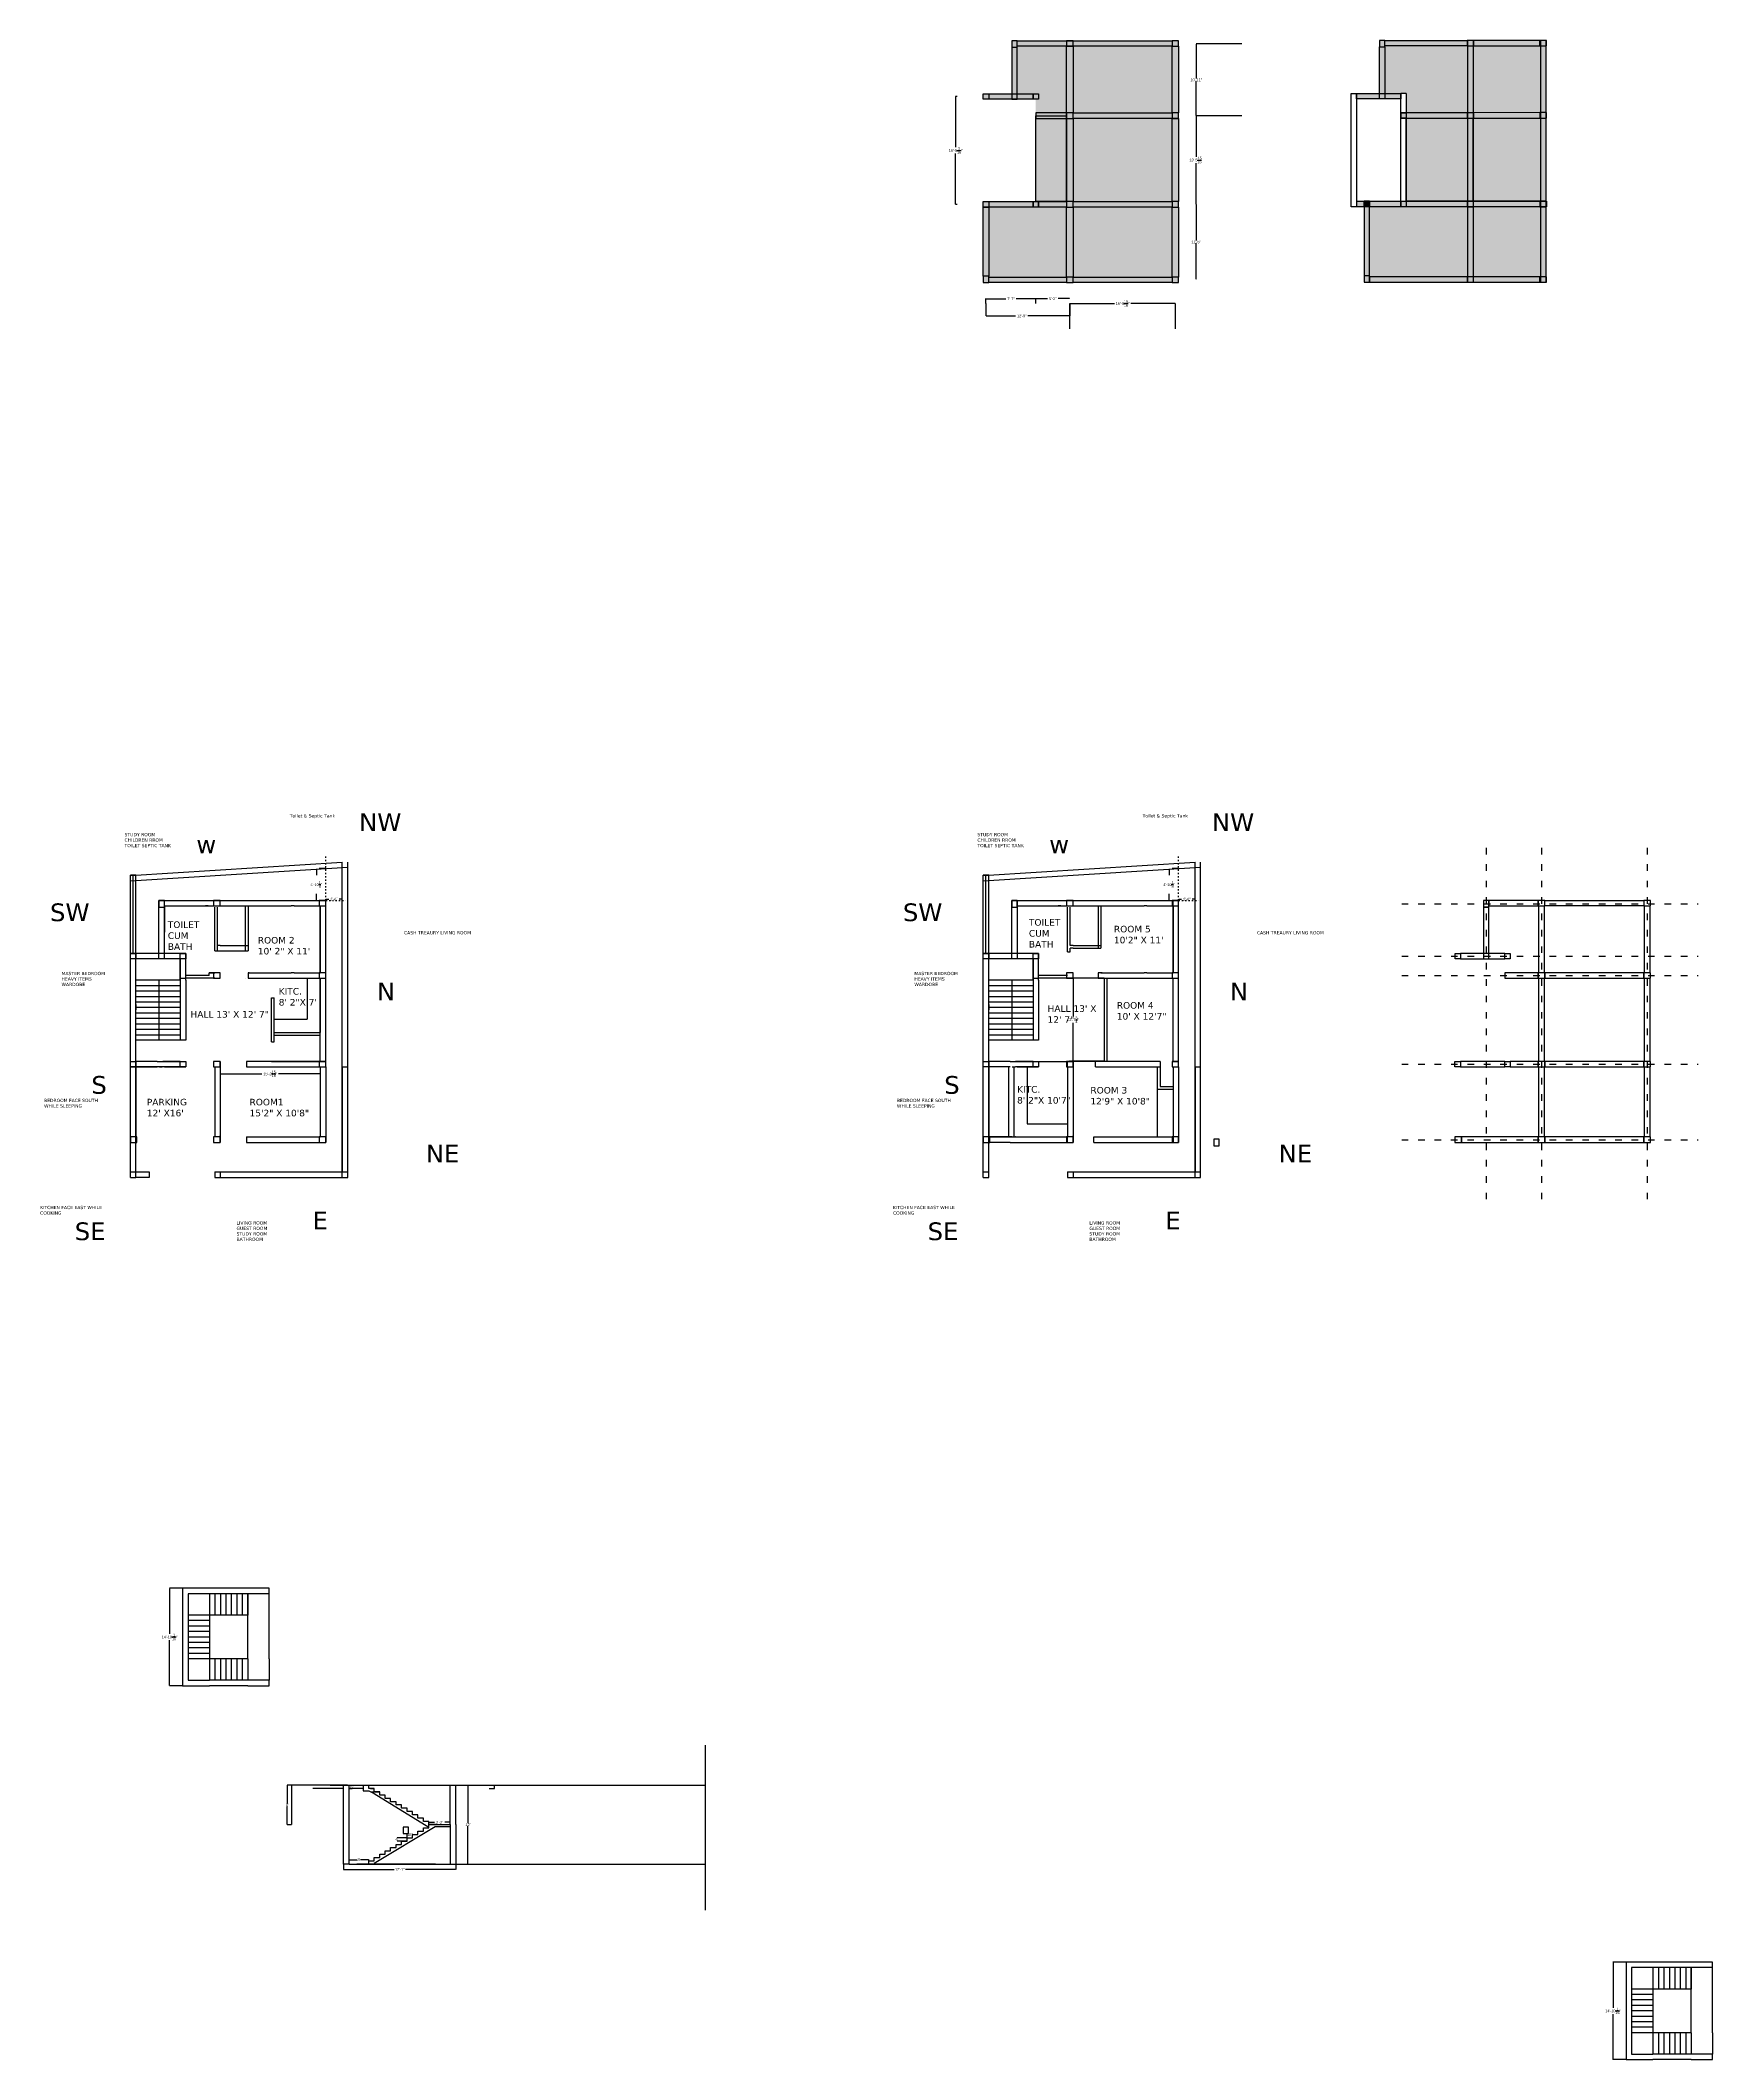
# Model space of a CAD drawing. Header units: inches. Extents: x -1537 to 1518, y -9360 to -5671.
import ezdxf

# ---------------------------------------------------------------- set-up
doc = ezdxf.new("R2010")
doc.units = ezdxf.units.IN
doc.header["$MEASUREMENT"] = 0
doc.linetypes.add('ACAD_ISO03W100', pattern=[30, 12, -18])
doc.layers.add('grid', color=4, linetype='Continuous')
doc.dimstyles.get("Standard").update_dxf_attribs({"dimtxt": 4.93, "dimasz": 0.18, "dimexe": 0.18, "dimexo": 0.0625, "dimgap": 0.09, "dimtad": 0, "dimtih": 1, "dimtoh": 1, "dimdec": 4, "dimzin": 0, "dimdsep": 46, "dimlunit": 4, "dimtxsty": 'Standard', "dimcen": 0.09, "dimclrd": 5, "dimclre": 5, "dimclrt": 5, "dimadec": 0, "dimazin": 0, "dimtfac": 1, "dimtdec": 4, "dimtofl": 0, "dimtmove": 0, "dimatfit": 3, "dimfxl": 1, "dimtfillclr": 5, "dimtolj": 1, "dimtzin": 0, "dimarcsym": 0})

# ---------------------------------------------------------------- blocks, each defined once
blk = doc.blocks.new('*D157')
at = {"color": 5, "lineweight": -2}
for p, q in [((-1078.6, -8858.5), (-1086.2, -8858.5)), ((-1086, -8858.6), (-1086, -8891.9)), ((-1086, -8930.3), (-1086, -8897)), ((-1078.6, -8930.5), (-1086.2, -8930.5))]:
    blk.add_line(p, q, dxfattribs=at)
at = {"color": 5}
for points in [[(-1086, -8858.6), (-1085.9, -8858.6), (-1086, -8858.5)], [(-1086, -8930.3), (-1085.9, -8930.3), (-1086, -8930.5)]]:
    blk.add_solid(points, dxfattribs=at)
at = {"layer": 'Defpoints', "color": 0}
for p in [(-1078.5, -8858.5), (-1086, -8930.5), (-1078.5, -8930.5)]:
    blk.add_point(p, dxfattribs=at)
at = {"color": 5, "insert": (-1086, -8894.5), "char_height": 4.93, "attachment_point": 5}
blk.add_mtext("\\A1;6'", dxfattribs=at)
blk = doc.blocks.new('*D158')
at = {"color": 5, "lineweight": -2}
for p, q in [((-973.3, -9002.5), (-973.3, -8994.4)), ((-973.1, -8994.6), (-958.2, -8994.6)), ((-937.5, -8994.6), (-952.3, -8994.6)), ((-937.3, -9002.4), (-937.3, -8994.4))]:
    blk.add_line(p, q, dxfattribs=at)
at = {"color": 5}
for points in [[(-973.1, -8994.6), (-973.1, -8994.6), (-973.3, -8994.6)], [(-937.5, -8994.6), (-937.5, -8994.6), (-937.3, -8994.6)]]:
    blk.add_solid(points, dxfattribs=at)
at = {"layer": 'Defpoints', "color": 0}
for p in [(-937.3, -8994.6), (-973.3, -9002.5), (-937.3, -9002.5)]:
    blk.add_point(p, dxfattribs=at)
at = {"color": 5, "insert": (-955.3, -8994.6), "char_height": 4.93, "attachment_point": 5}
blk.add_mtext("\\A1;3'", dxfattribs=at)
blk = doc.blocks.new('*D159')
at = {"color": 5, "lineweight": -2}
for p, q in [((-827.3, -8930.4), (-827.3, -8925.9)), ((-827.1, -8926.1), (-817.3, -8926.1)), ((-788.5, -8926.1), (-798.2, -8926.1)), ((-788.3, -8930.4), (-788.3, -8925.9))]:
    blk.add_line(p, q, dxfattribs=at)
at = {"color": 5}
for points in [[(-827.1, -8926), (-827.1, -8926.1), (-827.3, -8926.1)], [(-788.5, -8926), (-788.5, -8926.1), (-788.3, -8926.1)]]:
    blk.add_solid(points, dxfattribs=at)
at = {"layer": 'Defpoints', "color": 0}
for p in [(-788.3, -8926.1), (-827.3, -8930.5), (-788.3, -8930.5)]:
    blk.add_point(p, dxfattribs=at)
at = {"color": 5, "insert": (-807.8, -8926.1), "char_height": 4.93, "attachment_point": 5}
blk.add_mtext('\\A1;3\'-3"', dxfattribs=at)
blk = doc.blocks.new('*D160')
at = {"color": 5, "lineweight": -2}
for p, q in [((-867.3, -8954.5), (-885.3, -8954.5)), ((-867.3, -8960.5), (-885.3, -8960.5)), ((-885.1, -8954.6), (-885.1, -8954.9)), ((-885.1, -8960.3), (-885.1, -8960))]:
    blk.add_line(p, q, dxfattribs=at)
at = {"color": 5}
for points in [[(-885.1, -8954.6), (-885, -8954.6), (-885.1, -8954.5)], [(-885.1, -8960.3), (-885, -8960.3), (-885.1, -8960.5)]]:
    blk.add_solid(points, dxfattribs=at)
at = {"layer": 'Defpoints', "color": 0}
for p in [(-885.1, -8960.5), (-867.3, -8954.5), (-867.3, -8960.5)]:
    blk.add_point(p, dxfattribs=at)
at = {"color": 5, "insert": (-885.1, -8957.5), "char_height": 4.93, "attachment_point": 5}
blk.add_mtext('\\A1;6"', dxfattribs=at)
blk = doc.blocks.new('*D161')
at = {"color": 5, "lineweight": -2}
for p, q in [((-867.3, -8954.4), (-867.3, -8948.3)), ((-867.1, -8948.5), (-866.9, -8948.5)), ((-857.5, -8948.5), (-857.7, -8948.5)), ((-857.3, -8954.4), (-857.3, -8948.3))]:
    blk.add_line(p, q, dxfattribs=at)
at = {"color": 5}
for points in [[(-867.1, -8948.5), (-867.1, -8948.5), (-867.3, -8948.5)], [(-857.5, -8948.5), (-857.5, -8948.5), (-857.3, -8948.5)]]:
    blk.add_solid(points, dxfattribs=at)
at = {"layer": 'Defpoints', "color": 0}
for p in [(-867.3, -8954.5), (-857.3, -8948.5), (-857.3, -8954.5)]:
    blk.add_point(p, dxfattribs=at)
at = {"color": 5, "insert": (-862.3, -8948.5), "char_height": 4.93, "attachment_point": 5}
blk.add_mtext('\\A1;10"', dxfattribs=at)
blk = doc.blocks.new('*D162')
at = {"color": 5, "lineweight": -2}
for p, q in [((-983.3, -9002.6), (-983.3, -9012.5)), ((-983.1, -9012.3), (-891.1, -9012.3)), ((-778.5, -9012.3), (-870.4, -9012.3)), ((-778.3, -9002.6), (-778.3, -9012.5))]:
    blk.add_line(p, q, dxfattribs=at)
at = {"color": 5}
for points in [[(-983.1, -9012.2), (-983.1, -9012.3), (-983.3, -9012.3)], [(-778.5, -9012.2), (-778.5, -9012.3), (-778.3, -9012.3)]]:
    blk.add_solid(points, dxfattribs=at)
at = {"layer": 'Defpoints', "color": 0}
for p in [(-983.3, -9002.5), (-778.3, -9002.5), (-778.3, -9012.3)]:
    blk.add_point(p, dxfattribs=at)
at = {"color": 5, "insert": (-880.8, -9012.3), "char_height": 4.93, "attachment_point": 5}
blk.add_mtext('\\A1;17\'-1"', dxfattribs=at)
blk = doc.blocks.new('*D163')
at = {"color": 5, "lineweight": -2}
for p, q in [((-778.2, -8858.5), (-755.8, -8858.5)), ((-756, -8858.6), (-756, -8927.9)), ((-756, -9002.3), (-756, -8933)), ((-778.2, -9002.5), (-755.8, -9002.5))]:
    blk.add_line(p, q, dxfattribs=at)
at = {"color": 5}
for points in [[(-756.1, -8858.6), (-756, -8858.6), (-756, -8858.5)], [(-756.1, -9002.3), (-756, -9002.3), (-756, -9002.5)]]:
    blk.add_solid(points, dxfattribs=at)
at = {"layer": 'Defpoints', "color": 0}
for p in [(-778.3, -8858.5), (-778.3, -9002.5), (-756, -9002.5)]:
    blk.add_point(p, dxfattribs=at)
at = {"color": 5, "insert": (-756, -8930.5), "char_height": 4.93, "attachment_point": 5}
blk.add_mtext("\\A1;12'", dxfattribs=at)
blk = doc.blocks.new('*D164')
at = {"color": 5, "lineweight": -2}
for p, q in [((-973.2, -8858.5), (-967.5, -8858.5)), ((-973.2, -8864.5), (-967.5, -8864.5)), ((-967.7, -8858.6), (-967.7, -8858.9)), ((-967.7, -8864.3), (-967.7, -8864))]:
    blk.add_line(p, q, dxfattribs=at)
at = {"color": 5}
for points in [[(-967.7, -8858.6), (-967.7, -8858.6), (-967.7, -8858.5)], [(-967.7, -8864.3), (-967.7, -8864.3), (-967.7, -8864.5)]]:
    blk.add_solid(points, dxfattribs=at)
at = {"layer": 'Defpoints', "color": 0}
for p in [(-973.3, -8858.5), (-973.3, -8864.5), (-967.7, -8864.5)]:
    blk.add_point(p, dxfattribs=at)
at = {"color": 5, "insert": (-967.7, -8861.5), "char_height": 4.93, "attachment_point": 5}
blk.add_mtext('\\A1;6"', dxfattribs=at)
blk = doc.blocks.new('*D165')
at = {"color": 5, "lineweight": -2}
for p, q in [((-1277.4, -8498.6), (-1301.4, -8498.6)), ((-1301.2, -8498.8), (-1301.2, -8581.8)), ((-1301.2, -8676.5), (-1301.2, -8593.5)), ((-1277.4, -8676.6), (-1301.4, -8676.6))]:
    blk.add_line(p, q, dxfattribs=at)
at = {"color": 5}
for points in [[(-1301.2, -8498.8), (-1301.2, -8498.8), (-1301.2, -8498.6)], [(-1301.2, -8676.5), (-1301.2, -8676.5), (-1301.2, -8676.6)]]:
    blk.add_solid(points, dxfattribs=at)
at = {"layer": 'Defpoints', "color": 0}
for p in [(-1277.3, -8498.6), (-1301.2, -8676.6), (-1277.3, -8676.6)]:
    blk.add_point(p, dxfattribs=at)
at = {"color": 5, "insert": (-1301.2, -8587.6), "char_height": 4.93, "attachment_point": 5}
blk.add_mtext('\\A1;14\'-10{\\H1.000000x;\\S1/16;}"', dxfattribs=at)
blk = doc.blocks.new('*D193')
at = {"color": 5, "lineweight": -2}
for p, q in [((658.1, -5677.5), (574.4, -5677.5)), ((574.6, -5677.7), (574.6, -5740.5)), ((574.6, -5808.4), (574.6, -5745.6)), ((658.1, -5808.5), (574.4, -5808.5))]:
    blk.add_line(p, q, dxfattribs=at)
at = {"color": 5}
for points in [[(574.6, -5677.7), (574.7, -5677.7), (574.6, -5677.5)], [(574.6, -5808.4), (574.7, -5808.4), (574.6, -5808.5)]]:
    blk.add_solid(points, dxfattribs=at)
at = {"layer": 'Defpoints', "color": 0}
for p in [(658.1, -5677.5), (574.6, -5808.5), (658.1, -5808.5)]:
    blk.add_point(p, dxfattribs=at)
at = {"color": 5, "insert": (574.6, -5743), "char_height": 4.93, "attachment_point": 5}
blk.add_mtext('\\A1;10\'-11"', dxfattribs=at)
blk = doc.blocks.new('*D194')
at = {"color": 5, "lineweight": -2}
for p, q in [((574.4, -5808.7), (574.4, -5883.7)), ((574.5, -5808.5), (574.6, -5808.5)), ((574.4, -5970.3), (574.4, -5895.3)), ((574.4, -5970.5), (574.3, -5970.5))]:
    blk.add_line(p, q, dxfattribs=at)
at = {"color": 5}
for points in [[(574.4, -5808.7), (574.5, -5808.7), (574.4, -5808.5)], [(574.4, -5970.3), (574.5, -5970.3), (574.4, -5970.5)]]:
    blk.add_solid(points, dxfattribs=at)
at = {"layer": 'Defpoints', "color": 0}
for p in [(574.4, -5808.5), (574.4, -5970.5), (574.4, -5970.5)]:
    blk.add_point(p, dxfattribs=at)
at = {"color": 5, "insert": (574.4, -5889.5), "char_height": 4.93, "attachment_point": 5}
blk.add_mtext('\\A1;13\'-5{\\H1.000000x;\\S15/16;}"', dxfattribs=at)
blk = doc.blocks.new('*D195')
at = {"color": 5, "lineweight": -2}
for p, q in [((574.4, -5970.5), (574.3, -5970.5)), ((574.4, -5970.7), (574.4, -6036.4)), ((574.4, -6107.3), (574.4, -6041.5)), ((574.4, -6107.5), (574.3, -6107.5))]:
    blk.add_line(p, q, dxfattribs=at)
at = {"color": 5}
for points in [[(574.4, -5970.7), (574.5, -5970.7), (574.4, -5970.5)], [(574.4, -6107.3), (574.5, -6107.3), (574.4, -6107.5)]]:
    blk.add_solid(points, dxfattribs=at)
at = {"layer": 'Defpoints', "color": 0}
for p in [(574.4, -5970.5), (574.4, -6107.5), (574.4, -6107.5)]:
    blk.add_point(p, dxfattribs=at)
at = {"color": 5, "insert": (574.4, -6039), "char_height": 4.93, "attachment_point": 5}
blk.add_mtext('\\A1;11\'-5"', dxfattribs=at)
blk = doc.blocks.new('*D196')
at = {"color": 5, "lineweight": -2}
for p, q in [((343.4, -6198.1), (343.4, -6151.4)), ((343.6, -6151.6), (425, -6151.6)), ((536.2, -6151.6), (454.8, -6151.6)), ((536.4, -6198.1), (536.4, -6151.4))]:
    blk.add_line(p, q, dxfattribs=at)
at = {"color": 5}
for points in [[(343.6, -6151.6), (343.6, -6151.6), (343.4, -6151.6)], [(536.2, -6151.6), (536.2, -6151.6), (536.4, -6151.6)]]:
    blk.add_solid(points, dxfattribs=at)
at = {"layer": 'Defpoints', "color": 0}
for p in [(536.4, -6151.6), (343.4, -6198.1), (536.4, -6198.1)]:
    blk.add_point(p, dxfattribs=at)
at = {"color": 5, "insert": (439.9, -6151.6), "char_height": 4.93, "attachment_point": 5}
blk.add_mtext('\\A1;16\'-0{\\H1.000000x;\\S15/16;}"', dxfattribs=at)
blk = doc.blocks.new('*D197')
at = {"color": 5, "lineweight": -2}
for p, q in [((190.4, -6151.5), (190.4, -6174.3)), ((343.4, -6151.5), (343.4, -6174.3)), ((190.6, -6174.2), (244.6, -6174.2)), ((343.2, -6174.2), (266.9, -6174.2))]:
    blk.add_line(p, q, dxfattribs=at)
at = {"color": 5}
for points in [[(190.6, -6174.1), (190.6, -6174.2), (190.4, -6174.2)], [(343.2, -6174.1), (343.2, -6174.2), (343.4, -6174.2)]]:
    blk.add_solid(points, dxfattribs=at)
at = {"layer": 'Defpoints', "color": 0}
for p in [(190.4, -6151.4), (343.4, -6151.4), (190.4, -6174.2)]:
    blk.add_point(p, dxfattribs=at)
at = {"color": 5, "insert": (255.7, -6174.2), "char_height": 4.93, "attachment_point": 5}
blk.add_mtext('\\A1;12\'-9"', dxfattribs=at)
blk = doc.blocks.new('*D198')
at = {"color": 5, "lineweight": -2}
for p, q in [((190.4, -6151.4), (190.4, -6142.6)), ((190.6, -6142.8), (226.4, -6142.8)), ((281.2, -6142.8), (245.5, -6142.8)), ((281.4, -6151.4), (281.4, -6142.6))]:
    blk.add_line(p, q, dxfattribs=at)
at = {"color": 5}
for points in [[(190.6, -6142.8), (190.6, -6142.9), (190.4, -6142.8)], [(281.2, -6142.8), (281.2, -6142.9), (281.4, -6142.8)]]:
    blk.add_solid(points, dxfattribs=at)
at = {"layer": 'Defpoints', "color": 0}
for p in [(190.4, -6142.8), (190.4, -6151.5), (281.4, -6151.4)]:
    blk.add_point(p, dxfattribs=at)
at = {"color": 5, "insert": (235.9, -6142.8), "char_height": 4.93, "attachment_point": 5}
blk.add_mtext('\\A1;7\'-7"', dxfattribs=at)
blk = doc.blocks.new('*D199')
at = {"color": 5, "lineweight": -2}
for p, q in [((281.4, -6142.7), (281.4, -6142.8)), ((281.6, -6142.6), (302.9, -6142.6)), ((343.2, -6142.6), (322, -6142.6)), ((343.4, -6142.6), (343.4, -6142.5))]:
    blk.add_line(p, q, dxfattribs=at)
at = {"color": 5}
for points in [[(281.6, -6142.6), (281.6, -6142.7), (281.4, -6142.6)], [(343.2, -6142.6), (343.2, -6142.7), (343.4, -6142.6)]]:
    blk.add_solid(points, dxfattribs=at)
at = {"layer": 'Defpoints', "color": 0}
for p in [(281.4, -6142.6), (343.4, -6142.6), (343.4, -6142.6)]:
    blk.add_point(p, dxfattribs=at)
at = {"color": 5, "insert": (312.4, -6142.6), "char_height": 4.93, "attachment_point": 5}
blk.add_mtext('\\A1;5\'-2"', dxfattribs=at)
blk = doc.blocks.new('*D200')
at = {"color": 5, "lineweight": -2}
for p, q in [((137.8, -5773.3), (134.7, -5773.3)), ((134.9, -5773.5), (134.9, -5866.1)), ((134.9, -5970.3), (134.9, -5877.7)), ((137.8, -5970.5), (134.7, -5970.5))]:
    blk.add_line(p, q, dxfattribs=at)
at = {"color": 5}
for points in [[(134.9, -5773.5), (134.9, -5773.5), (134.9, -5773.3)], [(134.9, -5970.3), (134.9, -5970.3), (134.9, -5970.5)]]:
    blk.add_solid(points, dxfattribs=at)
at = {"layer": 'Defpoints', "color": 0}
for p in [(134.9, -5773.3), (137.9, -5773.3), (137.9, -5970.5)]:
    blk.add_point(p, dxfattribs=at)
at = {"color": 5, "insert": (134.9, -5871.9), "char_height": 4.93, "attachment_point": 5}
blk.add_mtext('\\A1;16\'-5{\\H1.000000x;\\S3/16;}"', dxfattribs=at)
blk = doc.blocks.new('*D207')
at = {"color": 5, "linetype": 'ACAD_ISO03W100', "lineweight": -2}
for p, q in [((542.3, -7184), (525, -7184)), ((525.1, -7184.2), (525.1, -7207.2)), ((525.1, -7242), (525.1, -7218.9)), ((542.3, -7242.2), (525, -7242.2))]:
    blk.add_line(p, q, dxfattribs=at)
at = {"color": 5, "linetype": 'ACAD_ISO03W100'}
for points in [[(525.1, -7184.2), (525.2, -7184.2), (525.1, -7184)], [(525.1, -7242), (525.2, -7242), (525.1, -7242.2)]]:
    blk.add_solid(points, dxfattribs=at)
at = {"layer": 'Defpoints', "color": 0, "linetype": 'ACAD_ISO03W100'}
for p in [(542.4, -7184), (525.1, -7242.2), (542.4, -7242.2)]:
    blk.add_point(p, dxfattribs=at)
at = {"color": 5, "linetype": 'ACAD_ISO03W100', "insert": (525.1, -7213.1), "char_height": 4.93, "attachment_point": 5}
blk.add_mtext('\\A1;4\'-10{\\H1.000000x;\\S1/8;}"', dxfattribs=at)
blk = doc.blocks.new('*D208')
at = {"color": 5, "linetype": 'ACAD_ISO03W100', "lineweight": -2}
for p, q in [((542.4, -7242.1), (542.4, -7239.6)), ((542.5, -7239.8), (547.8, -7239.8)), ((572.2, -7239.8), (566.9, -7239.8)), ((572.4, -7242.1), (572.4, -7239.6))]:
    blk.add_line(p, q, dxfattribs=at)
at = {"color": 5, "linetype": 'ACAD_ISO03W100'}
for points in [[(542.5, -7239.8), (542.5, -7239.8), (542.4, -7239.8)], [(572.2, -7239.8), (572.2, -7239.8), (572.4, -7239.8)]]:
    blk.add_solid(points, dxfattribs=at)
at = {"layer": 'Defpoints', "color": 0, "linetype": 'ACAD_ISO03W100'}
for p in [(542.4, -7242.2), (572.4, -7239.8), (572.4, -7242.2)]:
    blk.add_point(p, dxfattribs=at)
at = {"color": 5, "linetype": 'ACAD_ISO03W100', "insert": (557.4, -7239.8), "char_height": 4.93, "attachment_point": 5}
blk.add_mtext('\\A1;2\'-6"', dxfattribs=at)
blk = doc.blocks.new('*D210')
at = {"color": 5, "linetype": 'ACAD_ISO03W100', "lineweight": -2}
for p, q in [((-1015.8, -7184), (-1033.2, -7184)), ((-1033, -7184.2), (-1033, -7207.2)), ((-1033, -7242), (-1033, -7218.9)), ((-1015.8, -7242.2), (-1033.2, -7242.2))]:
    blk.add_line(p, q, dxfattribs=at)
at = {"color": 5, "linetype": 'ACAD_ISO03W100'}
for points in [[(-1033, -7184.2), (-1032.9, -7184.2), (-1033, -7184)], [(-1033, -7242), (-1032.9, -7242), (-1033, -7242.2)]]:
    blk.add_solid(points, dxfattribs=at)
at = {"layer": 'Defpoints', "color": 0, "linetype": 'ACAD_ISO03W100'}
for p in [(-1015.8, -7184), (-1033, -7242.2), (-1015.8, -7242.2)]:
    blk.add_point(p, dxfattribs=at)
at = {"color": 5, "linetype": 'ACAD_ISO03W100', "insert": (-1033, -7213.1), "char_height": 4.93, "attachment_point": 5}
blk.add_mtext('\\A1;4\'-10{\\H1.000000x;\\S1/8;}"', dxfattribs=at)
blk = doc.blocks.new('*D211')
at = {"color": 5, "linetype": 'ACAD_ISO03W100', "lineweight": -2}
for p, q in [((-1015.8, -7242.1), (-1015.8, -7239.6)), ((-1015.6, -7239.8), (-1010.3, -7239.8)), ((-985.9, -7239.8), (-991.2, -7239.8)), ((-985.8, -7242.1), (-985.8, -7239.6))]:
    blk.add_line(p, q, dxfattribs=at)
at = {"color": 5, "linetype": 'ACAD_ISO03W100'}
for points in [[(-1015.6, -7239.8), (-1015.6, -7239.8), (-1015.8, -7239.8)], [(-985.9, -7239.8), (-985.9, -7239.8), (-985.8, -7239.8)]]:
    blk.add_solid(points, dxfattribs=at)
at = {"layer": 'Defpoints', "color": 0, "linetype": 'ACAD_ISO03W100'}
for p in [(-1015.8, -7242.2), (-985.8, -7239.8), (-985.8, -7242.2)]:
    blk.add_point(p, dxfattribs=at)
at = {"color": 5, "linetype": 'ACAD_ISO03W100', "insert": (-1000.8, -7239.8), "char_height": 4.93, "attachment_point": 5}
blk.add_mtext('\\A1;2\'-6"', dxfattribs=at)
blk = doc.blocks.new('*D219')
at = {"color": 5, "lineweight": -2}
for p, q in [((1359.9, -9181.6), (1335.9, -9181.6)), ((1336.1, -9181.8), (1336.1, -9264.8)), ((1336.1, -9359.5), (1336.1, -9276.5)), ((1359.9, -9359.7), (1335.9, -9359.7))]:
    blk.add_line(p, q, dxfattribs=at)
at = {"color": 5}
for points in [[(1336, -9181.8), (1336.1, -9181.8), (1336.1, -9181.6)], [(1336, -9359.5), (1336.1, -9359.5), (1336.1, -9359.7)]]:
    blk.add_solid(points, dxfattribs=at)
at = {"layer": 'Defpoints', "color": 0}
for p in [(1359.9, -9181.6), (1336.1, -9359.7), (1359.9, -9359.7)]:
    blk.add_point(p, dxfattribs=at)
at = {"color": 5, "insert": (1336.1, -9270.6), "char_height": 4.93, "attachment_point": 5}
blk.add_mtext('\\A1;14\'-10{\\H1.000000x;\\S1/16;}"', dxfattribs=at)
blk = doc.blocks.new('*D221')
at = {"layer": 'Defpoints', "color": 0}
for p in [(-1208.7, -7546.1), (-1208.7, -7558.9), (-1025.8, -7546.1)]:
    blk.add_point(p, dxfattribs=at)
at = {"layer": 'grid', "color": 5, "lineweight": -2}
for p, q in [((-1208.7, -7546.2), (-1208.7, -7559.1)), ((-1208.5, -7558.9), (-1132.5, -7558.9)), ((-1025.9, -7558.9), (-1101.9, -7558.9)), ((-1025.8, -7546.2), (-1025.8, -7559.1))]:
    blk.add_line(p, q, dxfattribs=at)
at = {"layer": 'grid', "color": 5}
for points in [[(-1208.5, -7558.9), (-1208.5, -7558.9), (-1208.7, -7558.9)], [(-1025.9, -7558.9), (-1025.9, -7558.9), (-1025.8, -7558.9)]]:
    blk.add_solid(points, dxfattribs=at)
at = {"layer": 'grid', "color": 5, "insert": (-1117.2, -7558.9), "char_height": 4.93, "attachment_point": 5}
blk.add_mtext('\\A1;15\'-2{\\H1.000000x;\\S15/16;}"', dxfattribs=at)
blk = doc.blocks.new('*D222')
at = {"layer": 'Defpoints', "color": 0}
for p in [(286.4, -7536.1), (406.4, -7536.1), (406.4, -7536.1)]:
    blk.add_point(p, dxfattribs=at)
at = {"layer": 'grid', "color": 5, "lineweight": -2}
for p, q in [((286.4, -7536.1), (286.4, -7535.9)), ((286.6, -7536.1), (342.2, -7536.1)), ((406.2, -7536.1), (350.6, -7536.1)), ((406.4, -7536.1), (406.4, -7535.9))]:
    blk.add_line(p, q, dxfattribs=at)
at = {"layer": 'grid', "color": 5}
for points in [[(286.6, -7536.1), (286.6, -7536.1), (286.4, -7536.1)], [(406.2, -7536.1), (406.2, -7536.1), (406.4, -7536.1)]]:
    blk.add_solid(points, dxfattribs=at)
at = {"layer": 'grid', "color": 5, "insert": (346.4, -7536.1), "char_height": 4.93, "attachment_point": 5}
blk.add_mtext("\\A1;10'", dxfattribs=at)
blk = doc.blocks.new('*D223')
at = {"layer": 'Defpoints', "color": 0}
for p in [(349.4, -7384.2), (406.4, -7384.2), (406.4, -7535.9)]:
    blk.add_point(p, dxfattribs=at)
at = {"layer": 'grid', "color": 5, "lineweight": -2}
for p, q in [((406.4, -7384.2), (349.2, -7384.2)), ((349.4, -7384.3), (349.4, -7454.2)), ((349.4, -7535.8), (349.4, -7465.9)), ((406.4, -7535.9), (349.2, -7535.9))]:
    blk.add_line(p, q, dxfattribs=at)
at = {"layer": 'grid', "color": 5}
for points in [[(349.4, -7384.3), (349.5, -7384.3), (349.4, -7384.2)], [(349.4, -7535.8), (349.5, -7535.8), (349.4, -7535.9)]]:
    blk.add_solid(points, dxfattribs=at)
at = {"layer": 'grid', "color": 5, "insert": (349.4, -7460), "char_height": 4.93, "attachment_point": 5}
blk.add_mtext('\\A1;12\'-7{\\H1.000000x;\\S3/4;}"', dxfattribs=at)

msp = doc.modelspace()

# ---------------------------------------------------------------- hatches: boundary and pattern name
h = msp.add_hatch(color=1)
h.paths.add_polyline_path([(237.42287, -5683.53119), (247.42287, -5683.53119), (247.42287, -5671.53119), (237.42287, -5671.53119)])
h.paths.add_polyline_path([(349.42415, -5681.53119), (349.42415, -5671.53119), (337.42415, -5671.53119), (337.42415, -5681.53119)])
h.paths.add_polyline_path([(530.36037, -5671.46869), (530.36037, -5681.46869), (542.36037, -5681.46869), (542.36037, -5671.46869)])
h.paths.add_polyline_path([(542.36037, -5813.53119), (542.36037, -5803.53119), (530.36037, -5803.53119), (530.36037, -5813.53119)])
h.paths.add_polyline_path([(337.42415, -5803.53119), (337.42415, -5813.53119), (349.42415, -5813.53119), (349.42415, -5803.53119)])
h.paths.add_polyline_path([(276.42287, -5768.31913), (286.42287, -5768.31913), (286.42287, -5778.31913), (276.42287, -5778.31913)])
h.paths.add_polyline_path([(185.42287, -5768.31913), (195.42287, -5768.31913), (195.42287, -5778.31913), (185.42287, -5778.31913)])
h.paths.add_polyline_path([(185.36037, -5965.48012), (195.36037, -5965.48012), (195.36037, -5975.48012), (185.36037, -5975.48012)])
h.paths.add_polyline_path([(286.42287, -5975.48012), (276.42287, -5975.48012), (276.42287, -5965.48012), (286.42287, -5965.48012)])
h.paths.add_polyline_path([(349.42415, -5975.48012), (349.42415, -5965.48012), (337.42415, -5965.48012), (337.42415, -5975.48012)])
h.paths.add_polyline_path([(542.36037, -5975.48012), (542.36037, -5965.48012), (530.36037, -5965.48012), (530.36037, -5975.48012)])
h.paths.add_polyline_path([(542.36037, -6113.48012), (542.36037, -6103.48012), (530.36037, -6103.48012), (530.36037, -6113.48012)])
h.paths.add_polyline_path([(349.42415, -6113.48012), (349.42415, -6103.48012), (337.42415, -6103.48012), (337.42415, -6113.48012)])
h.paths.add_polyline_path([(185.36037, -6113.48012), (195.36037, -6113.48012), (195.36037, -6101.48012), (185.36037, -6101.48012)])
h = msp.add_hatch(color=5)
h.paths.add_polyline_path([(530.36037, -5803.53119), (349.42415, -5803.53119), (349.42415, -5813.53119), (530.36037, -5813.53119)])
h.paths.add_polyline_path([(542.36037, -5681.46869), (530.36037, -5681.46869), (530.36037, -5803.53119), (542.36037, -5803.53119)])
h.paths.add_polyline_path([(542.36037, -5813.53119), (530.36037, -5813.53119), (530.36037, -5965.48012), (542.36037, -5965.48012)])
h.paths.add_polyline_path([(542.36037, -5975.48012), (530.36037, -5975.48012), (530.36037, -6103.48012), (542.36037, -6103.48012)])
h.paths.add_polyline_path([(530.36037, -5965.48012), (349.42415, -5965.48012), (349.42415, -5975.48012), (530.36037, -5975.48012)])
h.paths.add_polyline_path([(530.36037, -6103.48012), (349.42415, -6103.48012), (349.42415, -6113.48012), (530.36037, -6113.48012)])
h.paths.add_polyline_path([(337.42415, -6103.48012), (195.36037, -6103.48012), (195.36037, -6113.48012), (337.42415, -6113.48012)])
h.paths.add_polyline_path([(349.42415, -5975.48012), (337.42415, -5975.48012), (337.42415, -6103.48012), (349.42415, -6103.48012)])
h.paths.add_polyline_path([(195.36037, -5975.48012), (185.36037, -5975.48012), (185.36037, -6101.48012), (195.36037, -6101.48012)])
h.paths.add_polyline_path([(276.42287, -5965.48012), (195.36037, -5965.48012), (195.36037, -5975.48012), (276.42287, -5975.48012)])
h.paths.add_polyline_path([(337.42415, -5965.48012), (286.42287, -5965.48012), (286.42287, -5975.48012), (337.42415, -5975.48012)])
h.paths.add_polyline_path([(337.42415, -5808.53119), (281.42287, -5808.53119), (281.42287, -5813.53119), (337.42415, -5813.53119)])
h.paths.add_polyline_path([(337.42415, -5803.53119), (281.42287, -5803.53119), (281.42287, -5808.53119), (337.42415, -5808.53119)])
h.paths.add_polyline_path([(276.42287, -5768.31913), (247.42287, -5768.31913), (247.42287, -5778.31913), (276.42287, -5778.31913)])
h.paths.add_polyline_path([(247.42287, -5768.31913), (237.42287, -5768.31913), (237.42287, -5778.31913), (247.42287, -5778.31913)])
h.paths.add_polyline_path([(237.42287, -5768.31913), (195.42287, -5768.31913), (195.42287, -5778.31913), (237.42287, -5778.31913)])
h.paths.add_polyline_path([(247.42287, -5683.53119), (237.42287, -5683.53119), (237.42287, -5768.31913), (247.42287, -5768.31913)])
h.paths.add_polyline_path([(337.42415, -5671.53119), (247.42287, -5671.53119), (247.42287, -5681.46869), (337.42415, -5681.46869)])
h.paths.add_polyline_path([(530.36037, -5671.46869), (349.42415, -5671.52731), (349.42415, -5681.46869), (530.36037, -5681.46869)])
h.paths.add_polyline_path([(349.42415, -5681.53119), (337.42415, -5681.53119), (337.42415, -5803.53119), (349.42415, -5803.53119)])
h.paths.add_polyline_path([(349.42415, -5813.53119), (337.42415, -5813.53119), (337.42415, -5965.48012), (349.42415, -5965.48012)])
h = msp.add_hatch(color=5)
h.paths.add_polyline_path([(891.33865, -5964.8654), (881.33865, -5964.8654), (881.33865, -6100.8654), (891.33865, -6100.8654)])
h.paths.add_polyline_path([(1069.33865, -6102.8654), (891.33865, -6102.8654), (891.33865, -6112.8654), (1069.33865, -6112.8654)])
h.paths.add_polyline_path([(1202.27487, -6102.8654), (1081.33865, -6102.8654), (1081.33865, -6112.8654), (1202.27487, -6112.8654)])
h.paths.add_polyline_path([(1075.33865, -5974.8654), (1070.33865, -5974.8654), (1070.33865, -6102.8654), (1075.33865, -6102.8654)])
h.paths.add_polyline_path([(1080.33865, -5974.8654), (1075.33865, -5974.8654), (1075.33865, -6102.8654), (1080.33865, -6102.8654)])
h.paths.add_polyline_path([(1208.27487, -5974.8654), (1203.27487, -5974.8654), (1203.27487, -6102.8654), (1208.27487, -6102.8654)])
h.paths.add_polyline_path([(1213.27487, -5974.8654), (1208.27487, -5974.8654), (1208.27487, -6102.8654), (1213.27487, -6102.8654)])
h.paths.add_polyline_path([(1202.27487, -5964.8654), (1081.33865, -5964.8654), (1081.33865, -5974.8654), (1202.27487, -5974.8654)])
h.paths.add_polyline_path([(1208.27487, -5812.91647), (1203.27487, -5812.91647), (1203.27487, -5964.8654), (1208.27487, -5964.8654)])
h.paths.add_polyline_path([(1213.27487, -5812.91647), (1208.27487, -5812.91647), (1208.27487, -5964.8654), (1213.27487, -5964.8654)])
h.paths.add_polyline_path([(1075.33865, -5812.97897), (1070.33865, -5812.97897), (1070.33865, -5964.8654), (1075.33865, -5964.8654)])
h.paths.add_polyline_path([(1080.33865, -5812.97897), (1075.33865, -5812.97897), (1075.33865, -5964.8654), (1080.33865, -5964.8654)])
h.paths.add_polyline_path([(1069.33865, -5964.8654), (958.33737, -5964.8654), (958.33737, -5974.8654), (1069.33865, -5974.8654)])
h.paths.add_polyline_path([(948.33737, -5964.8654), (891.33865, -5964.8654), (891.33865, -5974.8654), (948.33737, -5974.8654)])
h.paths.add_polyline_path([(881.33865, -5964.8654), (867.33737, -5964.8654), (867.33737, -5974.8654), (881.33865, -5974.8654)])
h.paths.add_polyline_path([(1069.33865, -5802.97897), (958.33737, -5802.97897), (958.33737, -5812.97897), (1069.33865, -5812.97897)])
h.paths.add_polyline_path([(948.33737, -5767.7044), (919.33737, -5767.7044), (919.33737, -5777.7044), (948.33737, -5777.7044)])
h.paths.add_polyline_path([(909.33737, -5767.7044), (867.33737, -5767.7044), (867.33737, -5777.7044), (909.33737, -5777.7044)])
h.paths.add_polyline_path([(919.33737, -5682.91647), (909.33737, -5682.91647), (909.33737, -5767.7044), (919.33737, -5767.7044)])
h.paths.add_polyline_path([(1075.33865, -5680.91647), (1070.33865, -5680.91647), (1070.33865, -5802.97897), (1075.33865, -5802.97897)])
h.paths.add_polyline_path([(1080.33865, -5680.91647), (1075.33865, -5680.91647), (1075.33865, -5802.97897), (1080.33865, -5802.97897)])
h.paths.add_polyline_path([(1202.27487, -5802.92211), (1081.33865, -5802.97897), (1081.33865, -5812.97897), (1202.27487, -5812.97897)])
h.paths.add_polyline_path([(1208.27487, -5680.91647), (1203.27487, -5680.91647), (1203.27487, -5802.91647), (1208.27487, -5802.91647)])
h.paths.add_polyline_path([(1213.27487, -5680.91647), (1208.27487, -5680.91647), (1208.27487, -5802.91647), (1213.27487, -5802.91647)])
h.paths.add_polyline_path([(1202.27487, -5670.91647), (1081.33865, -5670.91647), (1081.33865, -5680.91647), (1202.27487, -5680.91647)])
h.paths.add_polyline_path([(1069.33865, -5670.91647), (919.33737, -5670.91647), (919.33737, -5680.91647), (1069.33865, -5680.91647)])
h = msp.add_hatch(color=1)
h.paths.add_polyline_path([(881.33865, -6112.8654), (891.33865, -6112.8654), (891.33865, -6100.8654), (881.33865, -6100.8654)])
h.paths.add_polyline_path([(1081.33865, -6112.8654), (1081.33865, -6102.8654), (1069.33865, -6102.8654), (1069.33865, -6112.8654)])
h.paths.add_polyline_path([(1214.27487, -6112.8654), (1214.27487, -6102.8654), (1202.27487, -6102.8654), (1202.27487, -6112.8654)])
h.paths.add_polyline_path([(1214.27487, -5974.8654), (1214.27487, -5964.8654), (1202.27487, -5964.8654), (1202.27487, -5974.8654)])
h.paths.add_polyline_path([(1081.33865, -5974.8654), (1081.33865, -5964.8654), (1069.33865, -5964.8654), (1069.33865, -5974.8654)])
h.paths.add_polyline_path([(948.33737, -5964.8654), (958.33737, -5964.8654), (958.33737, -5974.8654), (948.33737, -5974.8654)])
h.paths.add_polyline_path([(881.33865, -5964.8654), (891.33865, -5964.8654), (891.33865, -5974.8654), (881.33865, -5974.8654)])
h.paths.add_polyline_path([(948.33737, -5802.97897), (958.33737, -5802.97897), (958.33737, -5812.97897), (948.33737, -5812.97897)])
h.paths.add_polyline_path([(1069.33865, -5802.97897), (1069.33865, -5812.97897), (1081.33865, -5812.97897), (1081.33865, -5802.97897)])
h.paths.add_polyline_path([(1214.27487, -5812.91647), (1214.27487, -5802.91647), (1202.27487, -5802.91647), (1202.27487, -5812.91647)])
h.paths.add_polyline_path([(1202.27487, -5670.91647), (1202.27487, -5680.91647), (1214.27487, -5680.91647), (1214.27487, -5670.91647)])
h.paths.add_polyline_path([(1081.33865, -5680.91647), (1081.33865, -5670.91647), (1069.33865, -5670.91647), (1069.33865, -5680.91647)])
h.paths.add_polyline_path([(909.33737, -5682.91647), (919.33737, -5682.91647), (919.33737, -5670.91647), (909.33737, -5670.91647)])
h.paths.add_polyline_path([(909.33737, -5767.7044), (919.33737, -5767.7044), (919.33737, -5777.7044), (909.33737, -5777.7044)])
h = msp.add_hatch(color=2)
h.paths.add_polyline_path([(337.42415, -5681.46869), (247.42287, -5681.46869), (247.42287, -5683.53119), (247.42287, -5768.31913), (276.42287, -5768.31913), (286.42287, -5768.31913), (286.42287, -5778.31913), (281.42287, -5778.31913), (281.42287, -5803.53119), (337.42415, -5803.53119)])
h.paths.add_polyline_path([(530.36037, -5681.46869), (349.42415, -5681.46869), (349.42415, -5803.53119), (530.36037, -5803.53119)])
h.paths.add_polyline_path([(530.36037, -5813.53119), (349.42415, -5813.53119), (349.42415, -5965.48012), (530.36037, -5965.48012)])
h.paths.add_polyline_path([(337.42415, -5813.53119), (281.42287, -5813.53119), (281.42287, -5965.48012), (337.42415, -5965.48012)])
h.paths.add_polyline_path([(337.42415, -5975.48012), (286.42287, -5975.48012), (281.42287, -5975.48012), (281.42287, -6103.48012), (337.42415, -6103.48012)])
h.paths.add_polyline_path([(281.42287, -5975.48012), (276.42287, -5975.48012), (195.36037, -5975.48012), (195.36037, -6101.48012), (195.36037, -6103.48012), (281.42287, -6103.48012)])
h.paths.add_polyline_path([(530.36037, -5975.48012), (349.42415, -5975.48012), (349.42415, -6103.48012), (530.36037, -6103.48012)])
h = msp.add_hatch(color=2)
h.paths.add_polyline_path([(1203.27487, -5680.91647), (1202.27487, -5680.91647), (1081.33865, -5680.91647), (1080.33865, -5680.91647), (1080.33865, -5802.97897), (1081.33865, -5802.97897), (1202.27487, -5802.92211), (1202.27487, -5802.91647), (1203.27487, -5802.91647)])
h.paths.add_polyline_path([(1070.33865, -5680.91647), (1069.33865, -5680.91647), (919.33737, -5680.91647), (919.33737, -5682.91647), (919.33737, -5767.7044), (948.33737, -5767.7044), (958.33737, -5767.7044), (958.33737, -5802.97897), (1070.33865, -5802.97897)])
h.paths.add_polyline_path([(1070.33865, -5812.97897), (958.33737, -5812.97897), (958.33737, -5964.8654), (1070.33865, -5964.8654)])
h.paths.add_polyline_path([(1203.27487, -5974.8654), (1080.33865, -5974.8654), (1080.33865, -6102.8654), (1202.27487, -6102.8654), (1203.27487, -6102.8654)])
h.paths.add_polyline_path([(1070.33865, -5974.8654), (958.33737, -5974.8654), (948.33737, -5974.8654), (891.33865, -5974.8654), (891.33865, -6102.8654), (1070.33865, -6102.8654)])
for color, points in [(2, [(1203.27487, -5964.8654), (1203.27487, -5812.97897), (1080.33865, -5812.97897), (1080.33865, -5964.8654)]), (1, [(881.33865, -5964.8654), (891.33865, -5964.8654), (891.33865, -5974.8654), (881.33865, -5974.8654)])]:
    msp.add_hatch(color=color).paths.add_polyline_path(points)

# ---------------------------------------------------------------- linework, layer by layer
at = {"color": 3}
msp.add_line((247.42287, -5681.46869), (247.42287, -5671.53119), dxfattribs=at)
for p, q in [((1070.33865, -5670.91647), (1070.33865, -6112.8654)), ((1080.33865, -5670.91647), (1080.33865, -6112.8654)), ((1203.27487, -5670.91647), (1203.27487, -6112.8654)), ((1213.27487, -5670.91647), (1213.27487, -6112.8654)), ((958.33737, -5767.7044), (948.33737, -5767.7044)), ((-1372.75659, -7196.42838), (-985.75659, -7172.11424)), ((-1372.75659, -7206.40819), (-975.75659, -7181.50665)), ((-985.75659, -7748.11424), (-985.75659, -7172.11424)), ((-975.75659, -7748.11424), (-975.75659, -7172.11424)), ((185.36037, -7196.42838), (572.36037, -7172.11424)), ((185.36037, -7206.40819), (582.36037, -7181.50665)), ((572.36037, -7748.11424), (572.36037, -7172.11424)), ((582.36037, -7748.11424), (582.36037, -7172.11424)), ((-1372.75659, -7748.11424), (-1372.75659, -7196.11424)), ((-1362.75659, -7196.11424), (-1372.75659, -7196.11424)), ((-1367.75659, -7338.95324), (-1367.75659, -7196.11424)), ((-1362.75659, -7748.11424), (-1362.75659, -7196.11424)), ((185.36037, -7748.11424), (185.36037, -7196.11424)), ((195.36037, -7196.11424), (185.36037, -7196.11424)), ((190.36037, -7338.95324), (190.36037, -7196.11424)), ((195.36037, -7748.11424), (195.36037, -7196.11424)), ((-1320.69409, -7242.16531), (-1015.75659, -7242.16531)), ((-1320.69409, -7348.95324), (-1320.69409, -7242.16531)), ((-1310.69409, -7348.95324), (-1310.69409, -7242.16531)), ((-1310.69409, -7252.16531), (-1235.69409, -7252.16531)), ((-1310.69409, -7252.16531), (-1235.69409, -7252.16531)), ((-1310.69409, -7252.16531), (-1218.6928, -7252.16531)), ((-1310.69409, -7252.16531), (-1310.69409, -7288.16531)), ((-1310.69409, -7252.16531), (-1310.69409, -7300.16531)), ((-1230.69409, -7252.16531), (-1235.69409, -7252.16531)), ((-1230.69409, -7252.16531), (-1178.22534, -7252.16531)), ((-1230.69409, -7252.16531), (-1160.6928, -7252.16531)), ((-1218.6928, -7334.16531), (-1218.6928, -7254.16531)), ((-1213.6928, -7242.16531), (-1117.6928, -7242.16531)), ((-1213.6928, -7334.16531), (-1213.6928, -7254.16531)), ((-1168.22534, -7252.16531), (-1078.75659, -7252.16531)), ((-1168.22534, -7252.16531), (-1166.69409, -7252.16531)), ((-1162.75659, -7252.16531), (-1162.75659, -7334.16531)), ((-1157.75659, -7252.16531), (-1157.75659, -7334.16531)), ((-1073.75659, -7252.16531), (-1078.75659, -7252.16531)), ((-1073.75659, -7252.16531), (-1025.75659, -7252.16531)), ((-1025.75659, -7374.16531), (-1025.75659, -7252.10281)), ((-1025.75659, -7252.16531), (-1025.75659, -7374.16531)), ((-1015.81909, -7252.16531), (-1015.75659, -7252.16531)), ((-1015.75659, -7546.11424), (-1015.75659, -7242.16531)), ((237.42287, -7242.16531), (542.36037, -7242.16531)), ((237.42287, -7348.95324), (237.42287, -7242.16531)), ((247.42287, -7242.16531), (247.42287, -7348.95324)), ((247.42287, -7252.16531), (322.42287, -7252.16531)), ((247.42287, -7252.16531), (322.42287, -7252.16531)), ((247.42287, -7252.16531), (339.42415, -7252.16531)), ((247.42287, -7252.16531), (247.42287, -7288.16531)), ((327.42287, -7252.16531), (322.42287, -7252.16531)), ((327.42287, -7252.16531), (379.89162, -7252.16531)), ((327.42287, -7252.16531), (397.42415, -7252.16531)), ((339.42415, -7336.16531), (339.42415, -7254.16531)), ((344.42415, -7242.16531), (440.42415, -7242.16531)), ((344.42415, -7324.16531), (344.42415, -7254.16531)), ((389.89162, -7252.16531), (479.36037, -7252.16531)), ((389.89162, -7252.16531), (391.42287, -7252.16531)), ((395.36037, -7252.16531), (395.36037, -7329.16531)), ((400.36037, -7252.16531), (400.36037, -7329.16531)), ((484.36037, -7252.16531), (479.36037, -7252.16531)), ((484.36037, -7252.16531), (532.36037, -7252.16531)), ((532.36037, -7374.16531), (532.36037, -7242.16531)), ((532.36037, -7252.16531), (532.36037, -7374.16531)), ((542.29787, -7252.16531), (542.36037, -7252.16531)), ((542.36037, -7546.11424), (542.36037, -7242.16531)), ((-1271.69409, -7338.95324), (-1372.69409, -7338.95324)), ((-1281.69409, -7338.95324), (-1362.69409, -7338.95324)), ((-1281.69409, -7387.95324), (-1281.69409, -7338.95324)), ((-1271.69409, -7387.95324), (-1271.69409, -7338.95324)), ((-1218.6928, -7334.16531), (-1157.75659, -7334.16531)), ((-1208.6928, -7324.16531), (-1213.6928, -7324.16531)), ((-1208.6928, -7324.16531), (-1157.75659, -7324.16531)), ((286.42287, -7338.95324), (185.42287, -7338.95324)), ((276.42287, -7338.95324), (195.42287, -7338.95324)), ((276.42287, -7387.95324), (276.42287, -7338.95324)), ((286.42287, -7387.95324), (286.42287, -7338.95324)), ((339.42415, -7336.16531), (344.42415, -7336.16531)), ((349.42415, -7324.16531), (344.42415, -7324.16531)), ((344.42415, -7336.16531), (344.42415, -7329.16531)), ((349.42415, -7329.16531), (344.42415, -7329.16531)), ((349.42415, -7324.16531), (400.36037, -7324.16531)), ((349.42415, -7329.16531), (400.36037, -7329.16531)), ((-1271.69409, -7348.95324), (-1372.69409, -7348.95324)), ((-1281.69409, -7348.95324), (-1362.69409, -7348.95324)), ((-1281.69409, -7348.95324), (-1281.69409, -7387.95324)), ((-1228.6928, -7379.16531), (-1228.6928, -7374.16531)), ((-1228.6928, -7374.16531), (-1218.6928, -7374.16531)), ((-1218.6928, -7374.16531), (-1228.6928, -7374.16531)), ((-1218.6928, -7374.16531), (-1218.6928, -7374.22781)), ((-1157.75659, -7374.16531), (-1078.75659, -7374.16531)), ((-1155.75659, -7374.16531), (-1157.75659, -7374.16531)), ((-1157.75659, -7374.16531), (-1157.75659, -7384.22781)), ((-1073.75659, -7374.16531), (-1078.75659, -7374.16531)), ((-1073.75659, -7374.16531), (-1025.75659, -7374.16531)), ((286.42287, -7348.95324), (185.42287, -7348.95324)), ((276.42287, -7348.95324), (195.42287, -7348.95324)), ((276.42287, -7348.95324), (276.42287, -7387.95324)), ((349.42415, -7384.16531), (349.42415, -7374.16531)), ((402.36037, -7374.16531), (395.36037, -7374.16531)), ((395.36037, -7374.16531), (395.36037, -7384.22781)), ((400.36037, -7374.16531), (479.36037, -7374.16531)), ((484.36037, -7374.16531), (479.36037, -7374.16531)), ((484.36037, -7374.16531), (532.36037, -7374.16531)), ((-1281.69409, -7387.95324), (-1362.69409, -7387.95324)), ((-1281.69409, -7397.95324), (-1362.69409, -7397.95324)), ((-1281.69409, -7407.95324), (-1362.69409, -7407.95324)), ((-1320.69409, -7387.95324), (-1320.69409, -7497.11424)), ((-1281.69409, -7384.16531), (-1271.69409, -7384.16531)), ((-1281.69409, -7387.95324), (-1281.69409, -7497.11424)), ((-1228.6928, -7379.16531), (-1271.69409, -7379.16531)), ((-1218.6928, -7384.16531), (-1271.69409, -7384.16531)), ((-1271.69409, -7387.95324), (-1271.69409, -7497.11424)), ((-1218.6928, -7384.16531), (-1228.6928, -7384.16531)), ((-1162.75659, -7384.16531), (-1162.75659, -7384.22781)), ((-1157.75659, -7384.22781), (-1150.6928, -7384.22781)), ((-1150.75659, -7384.16531), (-1025.75659, -7384.16531)), ((-1114.75659, -7384.16531), (-1109.75659, -7384.16531)), ((-1049.75659, -7384.16531), (-1049.75659, -7459.11424)), ((-1025.75659, -7536.11424), (-1025.75659, -7384.16531)), ((-1025.75659, -7384.16531), (-1025.75659, -7483.11424)), ((276.42287, -7387.95324), (195.42287, -7387.95324)), ((276.42287, -7397.95324), (195.42287, -7397.95324)), ((276.42287, -7407.95324), (195.42287, -7407.95324)), ((237.42287, -7387.95324), (237.42287, -7497.11424)), ((276.42287, -7384.16531), (286.42287, -7384.16531)), ((276.42287, -7387.95324), (276.42287, -7497.11424)), ((339.42415, -7379.16531), (286.42287, -7379.16531)), ((349.42415, -7384.16531), (286.42287, -7384.16531)), ((286.42287, -7387.95324), (286.42287, -7497.11424)), ((395.36037, -7384.22781), (407.42415, -7384.22781)), ((406.42287, -7384.22781), (406.42287, -7536.11424)), ((407.36037, -7384.16531), (532.36037, -7384.16531)), ((411.42287, -7384.16531), (411.42287, -7536.11424)), ((532.36037, -7536.11424), (532.36037, -7384.16531)), ((-1362.75659, -7431.93501), (-1362.74405, -7441.935)), ((-1281.69409, -7417.95324), (-1362.69409, -7417.95324)), ((-1281.69409, -7427.95324), (-1362.69409, -7427.95324)), ((-1281.69409, -7437.95324), (-1362.69409, -7437.95324)), ((-1281.69409, -7447.95324), (-1362.69409, -7447.95324)), ((-1114.75659, -7500.11424), (-1114.75659, -7420.16531)), ((-1114.75659, -7420.16531), (-1109.75659, -7420.16531)), ((-1109.75659, -7500.11424), (-1109.75659, -7420.16531)), ((195.36037, -7431.93501), (195.37291, -7441.935)), ((276.42287, -7417.95324), (195.42287, -7417.95324)), ((276.42287, -7427.95324), (195.42287, -7427.95324)), ((276.42287, -7437.95324), (195.42287, -7437.95324)), ((276.42287, -7447.95324), (195.42287, -7447.95324)), ((-1281.69409, -7457.95324), (-1362.69409, -7457.95324)), ((-1281.69409, -7467.95324), (-1362.69409, -7467.95324)), ((-1281.69409, -7477.95324), (-1362.69409, -7477.95324)), ((-1281.69409, -7487.95324), (-1362.69409, -7487.95324)), ((-1109.75659, -7459.11424), (-1049.75659, -7459.11424)), ((-1109.75659, -7483.11424), (-1025.75659, -7483.11424)), ((-1109.75659, -7488.11424), (-1025.75659, -7488.11424)), ((276.42287, -7457.95324), (195.42287, -7457.95324)), ((276.42287, -7467.95324), (195.42287, -7467.95324)), ((276.42287, -7477.95324), (195.42287, -7477.95324)), ((276.42287, -7487.95324), (195.42287, -7487.95324)), ((-1271.69409, -7497.11424), (-1362.69409, -7497.11424)), ((-1114.75659, -7500.11424), (-1109.75659, -7500.11424)), ((286.42287, -7497.11424), (195.42287, -7497.11424)), ((-1372.75659, -7546.11424), (-1323.69409, -7546.11424)), ((-1281.69409, -7546.11424), (-1372.69409, -7546.11424)), ((-1323.69409, -7536.11424), (-1362.75659, -7536.11424)), ((-1362.75659, -7546.11424), (-1362.75659, -7674.11424)), ((-1323.69409, -7536.11424), (-1362.69409, -7536.11424)), ((-1323.69409, -7546.11424), (-1362.6928, -7546.11424)), ((-1323.69409, -7536.11424), (-1313.69409, -7536.11424)), ((-1319.6928, -7546.11424), (-1314.6928, -7546.11424)), ((-1281.69409, -7536.11424), (-1313.69409, -7536.11424)), ((-1281.69409, -7536.11424), (-1313.69409, -7536.11424)), ((-1313.69409, -7536.11424), (-1271.63159, -7536.11424)), ((-1281.69409, -7546.11424), (-1313.69409, -7546.11424)), ((-1310.69409, -7546.11424), (-1271.69409, -7546.11424)), ((-1271.69409, -7546.11424), (-1310.69409, -7546.11424)), ((-1271.69409, -7546.11424), (-1310.69409, -7546.11424)), ((-1271.69409, -7536.11424), (-1271.69409, -7546.11424)), ((-1271.69409, -7536.11424), (-1271.69409, -7546.11424)), ((-1208.6928, -7536.11424), (-1218.6928, -7536.11424)), ((-1218.6928, -7546.11424), (-1218.6928, -7674.11424)), ((-1208.6928, -7536.11424), (-1208.6928, -7546.11424)), ((-1208.6928, -7546.11424), (-1208.6928, -7684.11424)), ((-1025.75659, -7536.11424), (-1160.6928, -7536.11424)), ((-1160.6928, -7536.11424), (-1160.6928, -7546.11424)), ((-1160.6928, -7546.11424), (-1150.6928, -7546.11424)), ((-1150.6928, -7546.11424), (-1027.75659, -7546.11424)), ((-1114.75659, -7536.11424), (-1109.75659, -7536.11424)), ((-1109.75659, -7536.11424), (-1025.75659, -7536.11424)), ((-1025.75659, -7536.11424), (-1015.75659, -7536.11424)), ((-1025.75659, -7546.11424), (-1025.75659, -7674.11424)), ((-1015.75659, -7546.11424), (-1015.75659, -7684.11424)), ((-985.75659, -7546.11424), (-975.75659, -7546.11424)), ((-985.75659, -7546.11424), (-975.75659, -7546.11424)), ((-985.75659, -7546.11424), (-985.75659, -7738.11424)), ((-985.75659, -7546.11424), (-985.75659, -7738.11424)), ((234.42287, -7536.11424), (195.36037, -7536.11424)), ((195.36037, -7546.11424), (195.36037, -7674.11424)), ((234.42287, -7536.11424), (195.42287, -7536.11424)), ((234.42287, -7546.11424), (195.42415, -7546.11424)), ((195.42415, -7546.11424), (195.42415, -7674.11424)), ((231.36037, -7546.11424), (231.36037, -7674.11424)), ((234.42287, -7536.11424), (244.42287, -7536.11424)), ((238.42415, -7546.11424), (243.42415, -7546.11424)), ((241.36037, -7546.11424), (241.36037, -7674.11424)), ((276.42287, -7536.11424), (244.42287, -7536.11424)), ((276.42287, -7536.11424), (244.42287, -7536.11424)), ((244.42287, -7536.11424), (286.48537, -7536.11424)), ((276.42287, -7546.11424), (244.42287, -7546.11424)), ((247.42287, -7546.11424), (286.42287, -7546.11424)), ((286.42287, -7546.11424), (247.42287, -7546.11424)), ((286.42287, -7546.11424), (247.42287, -7546.11424)), ((265.36037, -7546.11424), (265.36037, -7650.11424)), ((286.42287, -7536.11424), (286.42287, -7546.11424)), ((286.42287, -7536.11424), (286.42287, -7546.11424)), ((339.42415, -7546.11424), (339.42415, -7536.11424)), ((349.42415, -7536.11424), (339.42415, -7536.11424)), ((339.42415, -7546.11424), (339.42415, -7674.11424)), ((349.42415, -7536.11424), (349.42415, -7546.11424)), ((349.42415, -7546.11424), (349.42415, -7684.11424)), ((390.36037, -7546.11424), (390.36037, -7536.11424)), ((395.36037, -7536.11424), (390.36037, -7536.11424)), ((390.36037, -7546.11424), (395.36037, -7546.11424)), ((508.36037, -7536.11424), (395.36037, -7536.11424)), ((395.36037, -7546.11424), (397.42415, -7546.11424)), ((397.42415, -7546.11424), (407.42415, -7546.11424)), ((407.42415, -7546.11424), (508.36037, -7546.11424)), ((503.36037, -7546.11424), (503.36037, -7587.11424)), ((508.36037, -7536.11424), (508.36037, -7546.11424)), ((508.36037, -7546.11424), (508.36037, -7582.11424)), ((532.36037, -7536.11424), (542.36037, -7536.11424)), ((532.36037, -7546.11424), (532.36037, -7684.11424)), ((542.36037, -7546.11424), (542.36037, -7684.11424)), ((572.36037, -7546.11424), (582.36037, -7546.11424)), ((572.36037, -7546.11424), (582.36037, -7546.11424)), ((572.36037, -7546.11424), (572.36037, -7738.11424)), ((572.36037, -7546.11424), (572.36037, -7738.11424)), ((503.36037, -7587.11424), (532.36037, -7587.11424)), ((503.36037, -7587.11424), (503.36037, -7674.11424)), ((508.36037, -7582.11424), (532.36037, -7582.11424)), ((265.36037, -7650.11424), (339.42415, -7650.11424)), ((-1362.6928, -7674.11424), (-1362.75659, -7674.11424)), ((-1218.6928, -7684.11424), (-1208.6928, -7684.11424)), ((-1208.6928, -7674.11424), (-1208.6928, -7684.11424)), ((-1160.6928, -7674.11424), (-1025.75659, -7674.11424)), ((-1160.6928, -7674.11424), (-1160.6928, -7684.11424)), ((-1160.6928, -7684.11424), (-1015.75659, -7684.11424)), ((238.42415, -7674.11424), (195.36037, -7674.11424)), ((234.42287, -7684.11424), (195.36037, -7684.11424)), ((195.42415, -7674.11424), (339.42415, -7674.11424)), ((234.42287, -7684.11424), (349.42415, -7684.11424)), ((244.42287, -7674.11424), (243.42415, -7674.11424)), ((244.42287, -7674.11424), (276.42287, -7674.11424)), ((339.42415, -7684.11424), (339.42415, -7674.11424)), ((339.42415, -7684.11424), (349.42415, -7684.11424)), ((349.42415, -7674.11424), (349.42415, -7684.11424)), ((387.42415, -7674.11424), (532.36037, -7674.11424)), ((387.42415, -7684.11424), (387.42415, -7674.11424)), ((387.42415, -7684.11424), (542.36037, -7684.11424)), ((-1372.75659, -7738.11424), (-1362.75659, -7738.11424)), ((-1362.75659, -7738.11424), (-1338.6928, -7738.11424)), ((-1338.6928, -7738.11424), (-1338.6928, -7748.11424)), ((-1338.6928, -7738.11424), (-1338.6928, -7748.11424)), ((-1218.6928, -7738.11424), (-975.75659, -7738.11424)), ((-1218.6928, -7738.11424), (-1218.6928, -7748.11424)), ((-1208.6928, -7738.11424), (-1208.6928, -7748.11424)), ((-1153.75659, -7738.11424), (-985.75659, -7738.11424)), ((185.36037, -7738.11424), (195.36037, -7738.11424)), ((339.42415, -7738.11424), (582.36037, -7738.11424)), ((339.42415, -7738.11424), (339.42415, -7748.11424)), ((349.42415, -7738.11424), (349.42415, -7748.11424)), ((404.36037, -7738.11424), (572.36037, -7738.11424)), ((-1372.75659, -7748.11424), (-1362.75659, -7748.11424)), ((-1338.6928, -7748.11424), (-1362.75659, -7748.11424)), ((-1218.6928, -7748.11424), (-975.75659, -7748.11424)), ((185.36037, -7748.11424), (195.36037, -7748.11424)), ((339.42415, -7748.11424), (582.36037, -7748.11424)), ((-1158.34327, -8498.6421), (-1277.34327, -8498.6421)), ((-1277.34327, -8498.6421), (-1277.34327, -8627.6421)), ((-1228.34327, -8508.6421), (-1267.34327, -8508.6421)), ((-1119.34327, -8508.6421), (-1267.34327, -8508.6421)), ((-1267.34327, -8508.6421), (-1267.34327, -8627.6421)), ((-1228.34327, -8508.6421), (-1228.34327, -8547.6421)), ((-1218.34327, -8508.6421), (-1218.34327, -8547.6421)), ((-1208.34327, -8508.6421), (-1208.34327, -8547.6421)), ((-1198.34327, -8508.6421), (-1198.34327, -8547.6421)), ((-1188.34327, -8508.6421), (-1188.34327, -8547.6421)), ((-1178.34327, -8508.6421), (-1178.34327, -8547.6421)), ((-1168.34327, -8508.6421), (-1168.34327, -8547.6421)), ((-1119.34327, -8498.6421), (-1158.34327, -8498.6421)), ((-1158.34327, -8508.6421), (-1158.34327, -8547.6421)), ((-1158.34327, -8627.6421), (-1158.34327, -8508.6421)), ((-1119.34327, -8508.6421), (-1119.34327, -8498.6421)), ((-1119.34327, -8627.6421), (-1119.34327, -8508.6421)), ((-1228.34327, -8547.6421), (-1267.34327, -8547.6421)), ((-1228.34327, -8557.6421), (-1267.34327, -8557.6421)), ((-1158.34327, -8547.6421), (-1228.34327, -8547.6421)), ((-1228.34327, -8547.6421), (-1228.34327, -8627.6421)), ((-1228.34327, -8567.6421), (-1267.34327, -8567.6421)), ((-1228.34327, -8577.6421), (-1267.34327, -8577.6421)), ((-1228.34327, -8587.6421), (-1267.34327, -8587.6421)), ((-1277.34327, -8627.6421), (-1277.34327, -8676.6421)), ((-1228.34327, -8597.6421), (-1267.34327, -8597.6421)), ((-1228.34327, -8607.6421), (-1267.34327, -8607.6421)), ((-1228.34327, -8617.6421), (-1267.34327, -8617.6421)), ((-1267.34327, -8627.6421), (-1267.34327, -8666.6421)), ((-1228.34327, -8627.6421), (-1267.34327, -8627.6421)), ((-1228.34327, -8627.6421), (-1228.34327, -8666.6421)), ((-1158.34327, -8627.6421), (-1228.34327, -8627.6421)), ((-1218.34327, -8627.6421), (-1218.34327, -8666.6421)), ((-1208.34327, -8627.6421), (-1208.34327, -8666.6421)), ((-1198.34327, -8627.6421), (-1198.34327, -8666.6421)), ((-1188.34327, -8627.6421), (-1188.34327, -8666.6421)), ((-1178.34327, -8627.6421), (-1178.34327, -8666.6421)), ((-1168.34327, -8627.6421), (-1168.34327, -8666.6421)), ((-1158.34327, -8627.6421), (-1158.34327, -8666.6421)), ((-1119.34327, -8627.6421), (-1119.34327, -8666.6421)), ((-1267.34327, -8666.6421), (-1228.34327, -8666.6421)), ((-1119.34327, -8666.6421), (-1228.34327, -8666.6421)), ((-1119.34327, -8676.6421), (-1119.34327, -8666.6421)), ((-1277.34327, -8676.6421), (-1228.34327, -8676.6421)), ((-1158.34327, -8676.6421), (-1228.34327, -8676.6421)), ((-1158.34327, -8676.6421), (-1119.34327, -8676.6421)), ((-322.34351, -8785.01519), (-322.34351, -9086.8621)), ((-986.28159, -8858.45435), (-1078.51395, -8858.45435)), ((-1078.51395, -8858.45435), (-1078.51395, -8930.45435)), ((-983.28159, -8864.45435), (-1039.29082, -8864.45435)), ((-976.28159, -8858.45435), (-1007.89584, -8858.45435)), ((-1007.89584, -8858.45435), (-707.28159, -8858.45435)), ((-976.28159, -8858.45435), (-986.28159, -8858.45435)), ((-983.28159, -9002.51685), (-983.28159, -8858.45435)), ((-976.28159, -8858.45435), (-966.28159, -8858.45435)), ((-973.28159, -8858.45435), (-322.34351, -8858.45435)), ((-973.28159, -9002.45435), (-973.28159, -8858.45435)), ((-947.28159, -8864.45435), (-973.28159, -8864.45435)), ((-947.28159, -8864.45435), (-968.89584, -8864.45435)), ((-947.28159, -8858.45435), (-947.28159, -8868.45435)), ((-947.28159, -8858.45435), (-947.28159, -8868.45435)), ((-947.28159, -8868.45435), (-937.28159, -8868.45435)), ((-937.28157, -8864.43823), (-937.28159, -8858.45435)), ((-937.28159, -8868.45435), (-927.28159, -8873.47184)), ((-927.28159, -8864.45435), (-937.28157, -8864.43823)), ((-934.28159, -8864.45435), (-927.28159, -8864.45435)), ((-927.28159, -8864.45435), (-934.28159, -8864.45435)), ((-933.29553, -8870.45435), (-917.28159, -8870.45435)), ((-927.28159, -8870.45435), (-927.28159, -8864.45435)), ((-917.28159, -8870.45435), (-927.28159, -8870.45435)), ((-927.28159, -8873.47184), (-827.28159, -8935.15409)), ((-917.28159, -8876.45435), (-917.28159, -8870.45435)), ((-907.28159, -8876.45435), (-917.28159, -8876.45435)), ((-907.28159, -8882.45435), (-907.28159, -8876.45435)), ((-897.28159, -8882.45435), (-907.28159, -8882.45435)), ((-897.28159, -8888.45435), (-897.28159, -8882.45435)), ((-887.28159, -8888.45435), (-897.28159, -8888.45435)), ((-887.28159, -8894.45435), (-887.28159, -8888.45435)), ((-788.28159, -8930.39185), (-788.28159, -8858.45435)), ((-778.28159, -8930.45435), (-778.28159, -8858.45435)), ((-717.28159, -8864.45435), (-707.28159, -8864.45435)), ((-707.28159, -8864.45435), (-707.28159, -8858.45435)), ((-707.28159, -8858.45435), (-697.28159, -8858.45435)), ((-877.28159, -8894.45435), (-887.28159, -8894.45435)), ((-877.28159, -8900.45435), (-877.28159, -8894.45435)), ((-867.28159, -8900.45435), (-877.28159, -8900.45435)), ((-867.28159, -8906.45435), (-867.28159, -8900.45435)), ((-857.28159, -8906.45435), (-867.28159, -8906.45435)), ((-857.28159, -8912.45435), (-857.28159, -8906.45435)), ((-847.28159, -8912.45435), (-857.28159, -8912.45435)), ((-847.28159, -8918.45435), (-847.28159, -8912.45435)), ((-837.28159, -8918.45435), (-847.28159, -8918.45435)), ((-837.28159, -8924.45435), (-837.28159, -8918.45435)), ((-827.28159, -8924.45435), (-837.28159, -8924.45435)), ((-827.28159, -8930.45435), (-827.28159, -8924.45435)), ((-816.17365, -8934.45435), (-927.28159, -9001.11911)), ((-877.28159, -8966.45435), (-877.28159, -8960.45435)), ((-877.28159, -8960.45435), (-867.28159, -8960.45435)), ((-867.28159, -8960.45435), (-867.28159, -8954.45435)), ((-867.28159, -8954.45435), (-857.28159, -8954.45435)), ((-857.28159, -8954.45435), (-857.28159, -8948.45435)), ((-857.28159, -8948.45435), (-847.28159, -8948.45435)), ((-847.28159, -8948.45435), (-847.28159, -8942.45435)), ((-847.28159, -8942.45435), (-837.28159, -8942.45435)), ((-837.28159, -8942.45435), (-837.28159, -8936.45435)), ((-837.28159, -8936.45435), (-827.28159, -8936.45435)), ((-827.28159, -8930.45435), (-788.28159, -8930.45435)), ((-827.28159, -8936.45435), (-827.28159, -8930.45435)), ((-827.28159, -8930.45435), (-817.28159, -8930.45435)), ((-815.2236, -8930.45435), (-827.28159, -8930.45435)), ((-827.28159, -8930.45435), (-788.28159, -8930.45435)), ((-788.28159, -8934.45435), (-816.17365, -8934.45435)), ((-788.28159, -8930.45435), (-788.28159, -9002.45435)), ((-788.28159, -8930.45435), (-788.28159, -8934.45435)), ((-778.28159, -8930.45435), (-778.28159, -9002.45435)), ((-937.28159, -9002.45435), (-937.28159, -8996.45435)), ((-937.28159, -8996.45435), (-927.28159, -8996.45435)), ((-927.28159, -8996.45435), (-927.28159, -8990.45435)), ((-927.28159, -8990.45435), (-917.28159, -8990.45435)), ((-917.28159, -8990.45435), (-917.28159, -8984.45435)), ((-917.28159, -8984.45435), (-907.28159, -8984.45435)), ((-907.28159, -8984.45435), (-907.28159, -8978.45435)), ((-907.28159, -8978.45435), (-897.28159, -8978.45435)), ((-897.28159, -8978.45435), (-897.28159, -8972.45435)), ((-897.28159, -8972.45435), (-887.28159, -8972.45435)), ((-887.28159, -8972.45435), (-887.28159, -8966.45435)), ((-887.28159, -8966.45435), (-877.28159, -8966.45435)), ((-973.28159, -9002.51685), (-983.28159, -9002.51685)), ((-973.28159, -9002.45435), (-322.34351, -9002.45435)), ((-973.28159, -9002.45435), (-937.28159, -9002.45435)), ((-973.28159, -9002.45435), (-815.2236, -9002.45435)), ((-815.2236, -9002.45435), (-959.2236, -9002.45435)), ((-927.28159, -9001.11911), (-927.28159, -9002.45435)), ((1478.92342, -9181.67777), (1359.92342, -9181.67777)), ((1359.92342, -9181.67777), (1359.92342, -9310.67777)), ((1517.92342, -9181.67777), (1478.92342, -9181.67777)), ((1517.92342, -9191.67777), (1517.92342, -9181.67777)), ((1408.92342, -9191.67777), (1369.92342, -9191.67777)), ((1517.92342, -9191.67777), (1369.92342, -9191.67777)), ((1369.92342, -9191.67777), (1369.92342, -9310.67777)), ((1408.92342, -9191.67777), (1408.92342, -9230.67777)), ((1418.92342, -9191.67777), (1418.92342, -9230.67777)), ((1428.92342, -9191.67777), (1428.92342, -9230.67777)), ((1438.92342, -9191.67777), (1438.92342, -9230.67777)), ((1448.92342, -9191.67777), (1448.92342, -9230.67777)), ((1458.92342, -9191.67777), (1458.92342, -9230.67777)), ((1468.92342, -9191.67777), (1468.92342, -9230.67777)), ((1478.92342, -9191.67777), (1478.92342, -9230.67777)), ((1478.92342, -9310.67777), (1478.92342, -9191.67777)), ((1517.92342, -9310.67777), (1517.92342, -9191.67777)), ((1408.92342, -9230.67777), (1369.92342, -9230.67777)), ((1408.92342, -9240.67777), (1369.92342, -9240.67777)), ((1408.92342, -9250.67777), (1369.92342, -9250.67777)), ((1478.92342, -9230.67777), (1408.92342, -9230.67777)), ((1408.92342, -9230.67777), (1408.92342, -9310.67777)), ((1408.92342, -9260.67777), (1369.92342, -9260.67777)), ((1408.92342, -9270.67777), (1369.92342, -9270.67777)), ((1408.92342, -9280.67777), (1369.92342, -9280.67777)), ((1408.92342, -9290.67777), (1369.92342, -9290.67777)), ((1359.92342, -9310.67777), (1359.92342, -9359.67777)), ((1408.92342, -9300.67777), (1369.92342, -9300.67777)), ((1369.92342, -9310.67777), (1369.92342, -9349.67777)), ((1408.92342, -9310.67777), (1369.92342, -9310.67777)), ((1408.92342, -9310.67777), (1408.92342, -9349.67777)), ((1478.92342, -9310.67777), (1408.92342, -9310.67777)), ((1418.92342, -9310.67777), (1418.92342, -9349.67777)), ((1428.92342, -9310.67777), (1428.92342, -9349.67777)), ((1438.92342, -9310.67777), (1438.92342, -9349.67777)), ((1448.92342, -9310.67777), (1448.92342, -9349.67777)), ((1458.92342, -9310.67777), (1458.92342, -9349.67777)), ((1468.92342, -9310.67777), (1468.92342, -9349.67777)), ((1478.92342, -9310.67777), (1478.92342, -9349.67777)), ((1517.92342, -9310.67777), (1517.92342, -9349.67777)), ((1359.92342, -9359.67777), (1408.92342, -9359.67777)), ((1369.92342, -9349.67777), (1408.92342, -9349.67777)), ((1517.92342, -9349.67777), (1408.92342, -9349.67777)), ((1478.92342, -9359.67777), (1408.92342, -9359.67777)), ((1478.92342, -9359.67777), (1517.92342, -9359.67777)), ((1517.92342, -9359.67777), (1517.92342, -9349.67777))]:
    msp.add_line(p, q)
at = {"linetype": 'ACAD_ISO03W100', "ltscale": 0.2}
for p, q in [((-1015.75659, -7242.16531), (-1015.75659, -7159.52064)), ((542.36037, -7242.16531), (542.36037, -7159.52064)), ((-1015.75659, -7242.16531), (-979.53053, -7242.16531)), ((542.36037, -7242.16531), (578.58643, -7242.16531))]:
    msp.add_line(p, q, dxfattribs=at)
at = {"color": 6}
for points in [[(237.42287, -5683.53119), (247.42287, -5683.53119), (247.42287, -5671.53119), (237.42287, -5671.53119)], [(349.42415, -5681.53119), (349.42415, -5671.53119), (337.42415, -5671.53119), (337.42415, -5681.53119)], [(530.36037, -5671.46869), (530.36037, -5681.46869), (542.36037, -5681.46869), (542.36037, -5671.46869)], [(909.33737, -5682.91647), (919.33737, -5682.91647), (919.33737, -5670.91647), (909.33737, -5670.91647)], [(1081.33865, -5680.91647), (1081.33865, -5670.91647), (1069.33865, -5670.91647), (1069.33865, -5680.91647)], [(1202.27487, -5670.91647), (1202.27487, -5680.91647), (1214.27487, -5680.91647), (1214.27487, -5670.91647)], [(185.42287, -5768.31913), (195.42287, -5768.31913), (195.42287, -5778.31913), (185.42287, -5778.31913)], [(276.42287, -5768.31913), (286.42287, -5768.31913), (286.42287, -5778.31913), (276.42287, -5778.31913)], [(909.33737, -5767.7044), (919.33737, -5767.7044), (919.33737, -5777.7044), (909.33737, -5777.7044)], [(909.33737, -5767.7044), (919.33737, -5767.7044), (919.33737, -5777.7044), (909.33737, -5777.7044)], [(337.42415, -5803.53119), (337.42415, -5813.53119), (349.42415, -5813.53119), (349.42415, -5803.53119)], [(542.36037, -5813.53119), (542.36037, -5803.53119), (530.36037, -5803.53119), (530.36037, -5813.53119)], [(948.33737, -5802.97897), (958.33737, -5802.97897), (958.33737, -5812.97897), (948.33737, -5812.97897)], [(948.33737, -5802.97897), (958.33737, -5802.97897), (958.33737, -5812.97897), (948.33737, -5812.97897)], [(1069.33865, -5802.97897), (1069.33865, -5812.97897), (1081.33865, -5812.97897), (1081.33865, -5802.97897)], [(1214.27487, -5812.91647), (1214.27487, -5802.91647), (1202.27487, -5802.91647), (1202.27487, -5812.91647)], [(185.36037, -5965.48012), (195.36037, -5965.48012), (195.36037, -5975.48012), (185.36037, -5975.48012)], [(286.42287, -5975.48012), (276.42287, -5975.48012), (276.42287, -5965.48012), (286.42287, -5965.48012)], [(349.42415, -5975.48012), (349.42415, -5965.48012), (337.42415, -5965.48012), (337.42415, -5975.48012)], [(542.36037, -5975.48012), (542.36037, -5965.48012), (530.36037, -5965.48012), (530.36037, -5975.48012)], [(881.33865, -5964.8654), (891.33865, -5964.8654), (891.33865, -5974.8654), (881.33865, -5974.8654)], [(881.33865, -5964.8654), (891.33865, -5964.8654), (891.33865, -5974.8654), (881.33865, -5974.8654)], [(958.33737, -5974.8654), (948.33737, -5974.8654), (948.33737, -5964.8654), (958.33737, -5964.8654)], [(948.33737, -5964.8654), (958.33737, -5964.8654), (958.33737, -5974.8654), (948.33737, -5974.8654)], [(1081.33865, -5974.8654), (1081.33865, -5964.8654), (1069.33865, -5964.8654), (1069.33865, -5974.8654)], [(1214.27487, -5974.8654), (1214.27487, -5964.8654), (1202.27487, -5964.8654), (1202.27487, -5974.8654)], [(185.36037, -6113.48012), (195.36037, -6113.48012), (195.36037, -6101.48012), (185.36037, -6101.48012)], [(349.42415, -6113.48012), (349.42415, -6103.48012), (337.42415, -6103.48012), (337.42415, -6113.48012)], [(542.36037, -6113.48012), (542.36037, -6103.48012), (530.36037, -6103.48012), (530.36037, -6113.48012)], [(881.33865, -6112.8654), (891.33865, -6112.8654), (891.33865, -6100.8654), (881.33865, -6100.8654)], [(1081.33865, -6112.8654), (1081.33865, -6102.8654), (1069.33865, -6102.8654), (1069.33865, -6112.8654)], [(1214.27487, -6112.8654), (1214.27487, -6102.8654), (1202.27487, -6102.8654), (1202.27487, -6112.8654)], [(-1320.69409, -7254.16531), (-1310.69409, -7254.16531), (-1310.69409, -7242.16531), (-1320.69409, -7242.16531)], [(-1208.6928, -7252.16531), (-1208.6928, -7242.16531), (-1220.6928, -7242.16531), (-1220.6928, -7252.16531)], [(-1027.75659, -7242.16531), (-1027.75659, -7252.16531), (-1015.75659, -7252.16531), (-1015.75659, -7242.16531)], [(237.42287, -7254.16531), (247.42287, -7254.16531), (247.42287, -7242.16531), (237.42287, -7242.16531)], [(349.42415, -7252.16531), (349.42415, -7242.16531), (337.42415, -7242.16531), (337.42415, -7252.16531)], [(530.36037, -7242.16531), (530.36037, -7252.16531), (542.36037, -7252.16531), (542.36037, -7242.16531)], [(1099.3178, -7254.16531), (1109.3178, -7254.16531), (1109.3178, -7242.16531), (1099.3178, -7242.16531)], [(1211.31908, -7252.16531), (1211.31908, -7242.16531), (1199.31908, -7242.16531), (1199.31908, -7252.16531)], [(1392.2553, -7242.16531), (1392.2553, -7252.16531), (1404.2553, -7252.16531), (1404.2553, -7242.16531)], [(-1372.69409, -7338.95324), (-1362.69409, -7338.95324), (-1362.69409, -7348.95324), (-1372.69409, -7348.95324)], [(-1281.69409, -7338.95324), (-1271.69409, -7338.95324), (-1271.69409, -7348.95324), (-1281.69409, -7348.95324)], [(185.42287, -7338.95324), (195.42287, -7338.95324), (195.42287, -7348.95324), (185.42287, -7348.95324)], [(276.42287, -7338.95324), (286.42287, -7338.95324), (286.42287, -7348.95324), (276.42287, -7348.95324)], [(1047.3178, -7338.95324), (1057.3178, -7338.95324), (1057.3178, -7348.95324), (1047.3178, -7348.95324)], [(1138.3178, -7338.95324), (1148.3178, -7338.95324), (1148.3178, -7348.95324), (1138.3178, -7348.95324)], [(-1220.6928, -7374.22781), (-1220.6928, -7384.22781), (-1208.6928, -7384.22781), (-1208.6928, -7374.22781)], [(-1015.75659, -7384.16531), (-1015.75659, -7374.16531), (-1027.75659, -7374.16531), (-1027.75659, -7384.16531)], [(337.42415, -7374.22781), (337.42415, -7384.22781), (349.42415, -7384.22781), (349.42415, -7374.22781)], [(542.36037, -7384.16531), (542.36037, -7374.16531), (530.36037, -7374.16531), (530.36037, -7384.16531)], [(1199.31908, -7374.22781), (1199.31908, -7384.22781), (1211.31908, -7384.22781), (1211.31908, -7374.22781)], [(1404.2553, -7384.16531), (1404.2553, -7374.16531), (1392.2553, -7374.16531), (1392.2553, -7384.16531)], [(-1372.75659, -7536.11424), (-1362.75659, -7536.11424), (-1362.75659, -7546.11424), (-1372.75659, -7546.11424)], [(-1271.69409, -7546.11424), (-1281.69409, -7546.11424), (-1281.69409, -7536.11424), (-1271.69409, -7536.11424)], [(-1208.6928, -7546.11424), (-1208.6928, -7536.11424), (-1220.6928, -7536.11424), (-1220.6928, -7546.11424)], [(-1015.75659, -7546.11424), (-1015.75659, -7536.11424), (-1027.75659, -7536.11424), (-1027.75659, -7546.11424)], [(185.36037, -7536.11424), (195.36037, -7536.11424), (195.36037, -7546.11424), (185.36037, -7546.11424)], [(286.42287, -7546.11424), (276.42287, -7546.11424), (276.42287, -7536.11424), (286.42287, -7536.11424)], [(349.42415, -7546.11424), (349.42415, -7536.11424), (337.42415, -7536.11424), (337.42415, -7546.11424)], [(542.36037, -7546.11424), (542.36037, -7536.11424), (530.36037, -7536.11424), (530.36037, -7546.11424)], [(1047.2553, -7536.11424), (1057.2553, -7536.11424), (1057.2553, -7546.11424), (1047.2553, -7546.11424)], [(1148.3178, -7546.11424), (1138.3178, -7546.11424), (1138.3178, -7536.11424), (1148.3178, -7536.11424)], [(1211.31908, -7546.11424), (1211.31908, -7536.11424), (1199.31908, -7536.11424), (1199.31908, -7546.11424)], [(1404.2553, -7546.11424), (1404.2553, -7536.11424), (1392.2553, -7536.11424), (1392.2553, -7546.11424)], [(-1360.75659, -7684.11424), (-1360.75659, -7674.11424), (-1372.75659, -7674.11424), (-1372.75659, -7684.11424)], [(-1208.6928, -7684.11424), (-1208.6928, -7674.11424), (-1220.6928, -7674.11424), (-1220.6928, -7684.11424)], [(-1015.75659, -7684.11424), (-1015.75659, -7674.11424), (-1027.75659, -7674.11424), (-1027.75659, -7684.11424)], [(197.36037, -7684.11424), (197.36037, -7674.11424), (185.36037, -7674.11424), (185.36037, -7684.11424)], [(349.42415, -7684.11424), (349.42415, -7674.11424), (337.42415, -7674.11424), (337.42415, -7684.11424)], [(542.36037, -7684.11424), (542.36037, -7674.11424), (530.36037, -7674.11424), (530.36037, -7684.11424)], [(1059.2553, -7684.11424), (1059.2553, -7674.11424), (1047.2553, -7674.11424), (1047.2553, -7684.11424)], [(1211.31908, -7684.11424), (1211.31908, -7674.11424), (1199.31908, -7674.11424), (1199.31908, -7684.11424)], [(1404.2553, -7684.11424), (1404.2553, -7674.11424), (1392.2553, -7674.11424), (1392.2553, -7684.11424)], [(-874.66425, -8946.78044), (-864.66425, -8946.78044), (-864.66425, -8934.78044), (-874.66425, -8934.78044)]]:
    msp.add_lwpolyline(points, close=True, dxfattribs=at)
at = {"color": 3}
for points in [[(247.42287, -5671.53119), (337.42415, -5671.53119), (530.36037, -5671.46869), (530.36037, -5681.46869), (247.42287, -5681.46869)], [(237.42287, -5683.53119), (237.42287, -5778.31913), (247.42287, -5778.31913), (247.42287, -5683.53119)], [(349.42415, -5681.46869), (349.42415, -5803.53119), (337.42415, -5803.53119), (337.42415, -5681.46869)], [(542.36037, -5681.46869), (542.36037, -5803.53119), (530.36037, -5803.53119), (530.36037, -5681.46869)], [(195.42287, -5768.31913), (276.42287, -5768.31913), (276.42287, -5778.31913), (195.42287, -5778.31913)], [(349.42415, -5813.53119), (349.42415, -5965.48012), (337.42415, -5965.48012), (337.42415, -5813.53119)], [(542.36037, -5813.53119), (349.42415, -5813.53119), (349.42415, -5803.53119), (530.36037, -5803.53119)], [(542.36037, -5813.53119), (542.36037, -5965.48012), (530.36037, -5965.48012), (530.36037, -5813.53119)], [(195.42287, -5965.48012), (276.42287, -5965.48012), (276.42287, -5975.48012), (195.36037, -5975.48012)], [(286.42287, -5965.48012), (337.42415, -5965.48012), (337.42415, -5975.48012), (286.42287, -5975.48012), (286.42287, -5965.48012)], [(349.42415, -5975.48012), (349.42415, -6103.48012), (337.42415, -6103.48012), (337.42415, -5975.48012)], [(349.42415, -5965.48012), (530.36037, -5965.48012), (530.36037, -5975.48012), (349.42415, -5975.48012)], [(542.36037, -5975.48012), (542.36037, -6103.48012), (530.36037, -6103.48012), (530.36037, -5975.48012), (542.36037, -5975.48012)], [(337.42415, -6113.48012), (195.36037, -6113.48012), (195.36037, -6103.48012), (337.42415, -6103.48012)], [(530.36037, -6113.48012), (349.42415, -6113.48012), (349.42415, -6103.48012), (530.36037, -6103.48012)]]:
    msp.add_lwpolyline(points, dxfattribs=at)
for points in [[(919.33737, -5670.91647), (1069.33865, -5670.91647), (1069.33865, -5680.91647), (919.33737, -5680.91647)], [(1202.27487, -5670.91647), (1081.33865, -5670.91647), (1081.33865, -5680.91647), (1202.27487, -5680.91647), (1202.27487, -5670.91647)], [(919.33737, -5682.91647), (919.33737, -5777.7044), (909.33737, -5777.7044), (909.33737, -5682.91647)], [(867.33737, -5767.7044), (867.33737, -5974.8654), (857.27487, -5974.8654), (857.33737, -5767.7044)], [(857.33737, -5767.7044), (867.33737, -5767.7044)], [(867.33737, -5767.7044), (948.33737, -5767.7044), (948.33737, -5777.7044), (867.33737, -5777.7044), (867.33737, -5767.7044)], [(958.33737, -5767.7044), (958.33737, -5974.8654), (948.33737, -5974.8654), (948.33737, -5767.7044)], [(1070.33865, -5802.97897), (948.33737, -5802.97897), (948.33737, -5812.97897), (1070.33865, -5812.97897)], [(1214.27487, -5802.91647), (1081.33865, -5802.97897), (1081.33865, -5812.97897), (1202.27487, -5812.97897)], [(867.27487, -5964.8654), (948.33737, -5964.8654), (948.33737, -5974.8654), (867.27487, -5974.8654)], [(891.33865, -6112.8654), (891.33865, -5964.8654), (881.33865, -5964.8654), (881.33865, -6112.8654), (891.33865, -6112.8654)], [(958.33737, -5964.8654), (1214.27487, -5964.8654), (1214.27487, -5974.8654), (958.33737, -5974.8654)], [(1202.27487, -6102.8654), (891.33865, -6102.8654), (891.33865, -6112.8654), (1202.27487, -6112.8654), (1202.27487, -6102.8654)], [(1200.31908, -7252.16531), (1210.31908, -7252.16531), (1210.31908, -7374.16531), (1200.31908, -7374.16531), (1200.31908, -7252.16531)], [(1393.2553, -7252.16531), (1403.2553, -7252.16531), (1403.2553, -7374.16531), (1393.2553, -7374.16531), (1393.2553, -7252.16531)], [(1200.31908, -7384.16531), (1210.31908, -7384.16531), (1210.31908, -7536.11424), (1200.31908, -7536.11424), (1200.31908, -7384.16531)], [(1393.2553, -7384.16531), (1403.2553, -7384.16531), (1403.2553, -7536.11424), (1393.2553, -7536.11424), (1393.2553, -7384.16531)], [(1200.31908, -7546.11424), (1210.31908, -7546.11424), (1210.31908, -7674.11424), (1200.31908, -7674.11424), (1200.31908, -7546.11424)], [(1393.2553, -7546.11424), (1403.2553, -7546.11424), (1403.2553, -7674.11424), (1393.2553, -7674.11424), (1393.2553, -7546.11424)], [(-1218.6928, -7684.11424), (-1208.6928, -7684.11424), (-1208.6928, -7672.11424)], [(-1218.6928, -7672.11424), (-1218.6928, -7674.11424)], [(339.42415, -7684.11424), (349.42415, -7684.11424), (349.42415, -7672.11424)], [(339.42415, -7672.11424), (339.42415, -7674.11424)]]:
    msp.add_lwpolyline(points)
for points in [[(337.42415, -5803.53119), (281.42287, -5803.53119), (281.42287, -5813.53119), (337.42415, -5813.53119)], [(195.36037, -5975.48012), (195.36037, -6101.48012), (185.36037, -6101.48012), (185.36037, -5975.48012), (195.36037, -5975.48012)]]:
    msp.add_lwpolyline(points, close=True, dxfattribs=at)
for points in [[(281.42287, -5808.53119), (337.42415, -5808.53119), (337.42415, -5965.48012), (281.42287, -5965.48012)], [(958.33737, -5812.97897), (1070.33865, -5812.97897), (1070.33865, -5964.8654), (958.33737, -5964.8654)], [(1080.33865, -5812.97897), (1203.27487, -5812.97897), (1203.27487, -5964.8654), (1080.33865, -5964.8654)], [(-1320.69409, -7254.16531), (-1310.69409, -7254.16531), (-1310.69409, -7242.16531), (-1320.69409, -7242.16531)], [(1109.3178, -7254.16531), (1099.3178, -7254.16531), (1099.3178, -7348.95324), (1109.3178, -7348.95324)], [(1199.31908, -7242.16531), (1109.3178, -7242.16531), (1109.3178, -7252.16531), (1199.31908, -7252.16531)], [(1211.31908, -7242.16531), (1392.2553, -7242.16531), (1392.2553, -7252.16531), (1211.31908, -7252.16531)], [(1138.3178, -7338.95324), (1057.3178, -7338.95324), (1057.3178, -7348.95324), (1138.3178, -7348.95324)], [(1199.31908, -7374.22781), (1138.3178, -7374.22781), (1138.3178, -7384.22781), (1199.31908, -7384.22781)], [(1392.2553, -7374.16531), (1211.31908, -7374.16531), (1211.31908, -7384.22781), (1392.2553, -7384.22781)], [(1138.3178, -7536.11424), (1057.2553, -7536.11424), (1057.2553, -7546.11424), (1138.3178, -7546.11424)], [(1199.31908, -7536.11424), (1148.3178, -7536.11424), (1148.3178, -7546.11424), (1199.31908, -7546.11424)], [(1392.2553, -7536.11424), (1211.31908, -7536.11424), (1211.31908, -7546.11424), (1392.2553, -7546.11424)], [(606.50039, -7690.47256), (616.50039, -7690.47256), (616.50039, -7678.47256), (606.50039, -7678.47256)], [(1199.31908, -7674.11424), (1059.2553, -7674.11424), (1059.2553, -7684.11424), (1199.31908, -7684.11424)], [(1392.2553, -7674.11424), (1211.31908, -7674.11424), (1211.31908, -7684.11424), (1392.2553, -7684.11424)]]:
    msp.add_lwpolyline(points, close=True)
at = {"layer": 'grid', "linetype": 'ACAD_ISO03W100'}
for p, q in [((1104.3178, -7146.05093), (1104.3178, -7805.37431)), ((1205.31908, -7146.05093), (1205.31908, -7805.37431)), ((1398.2553, -7146.05093), (1398.2553, -7805.37431)), ((949.98819, -7248.05037), (1491.72432, -7248.05037)), ((949.98819, -7343.95324), (1491.72432, -7343.95324)), ((949.98819, -7379.22781), (1491.72432, -7379.22781)), ((949.98819, -7541.11424), (1491.72432, -7541.11424)), ((949.92569, -7679.11424), (1491.66182, -7679.11424))]:
    msp.add_line(p, q, dxfattribs=at)

# ---------------------------------------------------------------- texts
at = {"color": 2, "attachment_point": 1}
for s, insert, char_height, width in [('{\\fVerdana|b0|i0|c0|p34;STUDY ROOM\\PCHILDREN RROM\\PTOILET SEPTIC TANK}', (-1383.41721, -7118.76575), 6, 117.2979363), ('{\\fVerdana|b0|i0|c0|p34;Toilet & Septic Tank}', (-1081.60276, -7084.47603), 6, 117.2979363), ('{\\fVerdana|b0|i0|c0|p34;NW}', (-954.88783, -7083.04029), 32.4, 117.2979363), ('{\\fVerdana|b0|i0|c0|p34;STUDY ROOM\\PCHILDREN RROM\\PTOILET SEPTIC TANK}', (174.69975, -7118.76575), 6, 117.2979363), ('{\\fVerdana|b0|i0|c0|p34;Toilet & Septic Tank}', (476.5142, -7084.47603), 6, 117.2979363), ('{\\fVerdana|b0|i0|c0|p34;NW}', (603.22913, -7083.04029), 32.4, 117.2979363), ('{\\fVerdana|b0|i0|c0|p34;w}', (-1252.24054, -7123.55431), 32.4, 117.2979363), ('{\\fVerdana|b0|i0|c0|p34;w}', (305.87642, -7123.55431), 32.4, 117.2979363), ('{\\fVerdana|b0|i0|c0|p34;SW}', (-1519.56343, -7247.53982), 32.4, 117.2979363), ('{\\fVerdana|b0|i0|c0|p34;SW}', (38.55352, -7247.53982), 32.4, 117.2979363), ('{\\fVerdana|b0|i0|c0|p34;TOILET CUM BATH}', (-1304.34719, -7280.34015), 12, 70.3525358), ('{\\fVerdana|b0|i0|c0|p34;CASH TREAURY LIVING ROOM}', (-872.83341, -7298.02734), 6, 117.2979363), ('{\\fVerdana|b0|i0|c0|p34;TOILET CUM BATH}', (268.80828, -7276.11673), 12, 70.3525358), ('{\\fVerdana|b0|i0|c0|p34;ROOM 5\\P10\'2" X 11\'}', (424.13128, -7288.38479), 12, 117.2979363), ('{\\fVerdana|b0|i0|c0|p34;CASH TREAURY LIVING ROOM}', (685.28355, -7298.02734), 6, 117.2979363), ('{\\fVerdana|b0|i0|c0|p34;ROOM 2\\P10\' 2" X 11\'}', (-1139.96538, -7308.75072), 12, 117.2979363), ('{\\fVerdana|b0|i0|c0|p34;MASTER BEDROOM \\PHEAVY ITEMS\\PWARDOBE}', (-1498.53287, -7372.52933), 6, 117.2979363), ('{\\fVerdana|b0|i0|c0|p34;MASTER BEDROOM \\PHEAVY ITEMS\\PWARDOBE}', (59.58409, -7372.52933), 6, 117.2979363), ('{\\fVerdana|b0|i0|c0|p34;KITC.\\P8\' 2"X 7\'}', (-1101.73036, -7402.1031), 12, 117.2979363), ('{\\fVerdana|b0|i0|c0|p34;N}', (-922.18644, -7392.32495), 32.4, 117.2979363), ('{\\fVerdana|b0|i0|c0|p34;N}', (635.93052, -7392.32495), 32.4, 117.2979363), ('{\\fVerdana|b0|i0|c0|p34;HALL 13\' X 12\' 7"}', (-1262.92379, -7444.11857), 12, 156.9375), ('{\\fVerdana|b0|i0|c0|p34;HALL 13\' X 12\' 7"}', (302.96527, -7433.59739), 12, 117.2979363), ('{\\fVerdana|b0|i0|c0|p34;ROOM 4\\P10\' X 12\'7"}', (429.38725, -7427.77458), 12, 117.2979363), ('{\\fVerdana|b0|i0|c0|p34;S}', (-1444.05241, -7562.86811), 32.4, 117.2979363), ('{\\fVerdana|b0|i0|c0|p34;S}', (114.06455, -7562.86811), 32.4, 117.2979363), ('{\\fVerdana|b0|i0|c0|p34;KITC.\\P8\' 2"X 10\'7"}', (247.25033, -7581.1867), 12, 117.2979363), ('{\\fVerdana|b0|i0|c0|p34;ROOM 3\\P12\'9" X 10\'8"}', (381.14768, -7582.80115), 12, 117.2979363), ('{\\fVerdana|b0|i0|c0|p34;BEDROOM FACE SOUTH WHILE SLEEPING}', (-1530.38826, -7604.4468), 6, 117.2979363), ("{\\fVerdana|b0|i0|c0|p34;PARKING\\P12' X16'}", (-1342.71121, -7604.4468), 12, 117.2979363), ('{\\fVerdana|b0|i0|c0|p34;ROOM1\\P15\'2" X 10\'8"}', (-1155.02242, -7604.4468), 12, 117.2979363), ('{\\fVerdana|b0|i0|c0|p34;BEDROOM FACE SOUTH WHILE SLEEPING}', (27.7287, -7604.4468), 6, 117.2979363), ('{\\fVerdana|b0|i0|c0|p34;NE}', (-833.02042, -7688.37298), 32.4, 117.2979363), ('{\\fVerdana|b0|i0|c0|p34;NE}', (725.09654, -7688.37298), 32.4, 117.2979363), ('{\\fVerdana|b0|i0|c0|p34;KITCHEN FACE EAST WHILE COOKING}', (-1537.62019, -7799.99434), 6, 117.2979363), ('{\\fVerdana|b0|i0|c0|p34;E}', (-1040.10587, -7810.40079), 32.4, 117.2979363), ('{\\fVerdana|b0|i0|c0|p34;KITCHEN FACE EAST WHILE COOKING}', (20.49676, -7799.99434), 6, 117.2979363), ('{\\fVerdana|b0|i0|c0|p34;E}', (518.01109, -7810.40079), 32.4, 117.2979363), ('{\\fVerdana|b0|i0|c0|p34;SE}', (-1474.39075, -7830.25657), 32.4, 117.2979363), ('{\\fVerdana|b0|i0|c0|p34;LIVING ROOM\\PGUEST ROOM\\PSTUDY ROOM\\PBATHROOM}', (-1178.7996, -7828.12711), 6, 117.2979363), ('{\\fVerdana|b0|i0|c0|p34;SE}', (83.72621, -7830.25657), 32.4, 117.2979363), ('{\\fVerdana|b0|i0|c0|p34;LIVING ROOM\\PGUEST ROOM\\PSTUDY ROOM\\PBATHROOM}', (379.31735, -7828.12711), 6, 117.2979363)]:
    msp.add_mtext(s, dxfattribs=dict(at, insert=insert, char_height=char_height, width=width))

# ---------------------------------------------------------------- dimensions: what is measured, and where the dimension line sits
for base, p1, p2, picture, middle in [((574.62676, -5808.53119), (658.14275, -5677.53119), (658.14275, -5808.53119), '*D193', (574.62676, -5743.03119)), ((134.91572, -5773.31913), (137.8507, -5970.48012), (137.8507, -5773.31913), '*D200', (134.91572, -5871.89963)), ((574.44676, -5970.48012), (574.44676, -5808.53119), (574.44676, -5970.48012), '*D194', (574.44676, -5889.50566)), ((574.44676, -6107.48012), (574.44676, -5970.48012), (574.44676, -6107.48012), '*D195', (574.44676, -6038.98012)), ((-1301.21448, -8676.6421), (-1277.34327, -8498.5796), (-1277.34327, -8676.6421), '*D165', (-1301.21448, -8587.61085)), ((-1085.9767, -8930.45435), (-1078.51395, -8858.45435), (-1078.51395, -8930.45435), '*D157', (-1085.9767, -8894.45435)), ((-967.69705, -8864.45435), (-973.28159, -8858.45435), (-973.28159, -8864.45435), '*D164', (-967.69705, -8861.45435)), ((-756.02585, -9002.45435), (-778.28159, -8858.45435), (-778.28159, -9002.45435), '*D163', (-756.02585, -8930.45435)), ((-885.07609, -8960.45435), (-867.28159, -8954.45435), (-867.28159, -8960.45435), '*D160', (-885.07609, -8957.45435)), ((1336.05221, -9359.67777), (1359.92342, -9181.61527), (1359.92342, -9359.67777), '*D219', (1336.05221, -9270.64652))]:
    dim = msp.add_linear_dim(base=base, p1=p1, p2=p2, angle=90, dimstyle='Standard')
    dim.commit()
    dim.dimension.update_dxf_attribs({"geometry": picture, "text_midpoint": middle})
for base, p1, p2, picture, middle in [((190.42287, -6142.82278), (281.42287, -6151.42525), (190.42287, -6151.48775), '*D198', (235.92287, -6142.82278)), ((343.42415, -6142.64278), (281.42287, -6142.64278), (343.42415, -6142.64278), '*D199', (312.42351, -6142.64278)), ((536.36037, -6151.60525), (343.42415, -6198.14028), (536.36037, -6198.14028), '*D196', (439.89226, -6151.60525)), ((-788.28159, -8926.06789), (-827.28159, -8930.45435), (-788.28159, -8930.45435), '*D159', (-807.78159, -8926.06789)), ((-857.28159, -8948.48174), (-867.28159, -8954.45435), (-857.28159, -8954.45435), '*D161', (-862.28159, -8948.48174)), ((-937.28159, -8994.61604), (-973.28159, -9002.51685), (-937.28159, -9002.45435), '*D158', (-955.28159, -8994.61604)), ((-778.28159, -9012.273), (-983.28159, -9002.51685), (-778.28159, -9002.51685), '*D162', (-880.78159, -9012.273))]:
    dim = msp.add_linear_dim(base=base, p1=p1, p2=p2, dimstyle='Standard')
    dim.commit()
    dim.dimension.update_dxf_attribs({"geometry": picture, "text_midpoint": middle})
dim = msp.add_linear_dim(base=(190.42287, -6174.15044), p1=(343.42415, -6151.42525), p2=(190.42287, -6151.42525), dimstyle='Standard')
dim.commit()
dim.dimension.update_dxf_attribs({"geometry": '*D197', "text_midpoint": (255.74101, -6174.15044), "dimtype": 160})
at = {"linetype": 'ACAD_ISO03W100'}
for base, p1, p2, picture, middle in [((-1032.97623, -7242.16531), (-1015.75659, -7184.01562), (-1015.75659, -7242.16531), '*D210', (-1032.97623, -7213.09047)), ((525.14073, -7242.16531), (542.36037, -7184.01562), (542.36037, -7242.16531), '*D207', (525.14073, -7213.09047))]:
    dim = msp.add_linear_dim(base=base, p1=p1, p2=p2, angle=90, dimstyle='Standard', dxfattribs=at)
    dim.commit()
    dim.dimension.update_dxf_attribs({"geometry": picture, "text_midpoint": middle})
for base, p1, p2, picture, middle in [((-985.75659, -7239.81678), (-1015.75659, -7242.16531), (-985.75659, -7242.16531), '*D211', (-1000.75659, -7239.81678)), ((572.36037, -7239.81678), (542.36037, -7242.16531), (572.36037, -7242.16531), '*D208', (557.36037, -7239.81678))]:
    dim = msp.add_linear_dim(base=base, p1=p1, p2=p2, dimstyle='Standard', dxfattribs=at)
    dim.commit()
    dim.dimension.update_dxf_attribs({"geometry": picture, "text_midpoint": middle})
at = {"layer": 'grid'}
dim = msp.add_linear_dim(base=(349.42415, -7384.16531), p1=(406.42287, -7535.93424), p2=(406.42287, -7384.16531), angle=90, dimstyle='Standard', dxfattribs=at)
dim.commit()
dim.dimension.update_dxf_attribs({"geometry": '*D223', "text_midpoint": (349.42415, -7460.04978)})
for base, p1, p2, picture, middle in [((-1208.6928, -7558.88799), (-1025.75659, -7546.11424), (-1208.6928, -7546.11424), '*D221', (-1117.2247, -7558.88799)), ((406.42287, -7536.11424), (286.42287, -7536.11424), (406.42287, -7536.11424), '*D222', (346.42287, -7536.11424))]:
    dim = msp.add_linear_dim(base=base, p1=p1, p2=p2, dimstyle='Standard', dxfattribs=at)
    dim.commit()
    dim.dimension.update_dxf_attribs({"geometry": picture, "text_midpoint": middle})

doc.saveas('drawing.dxf')
